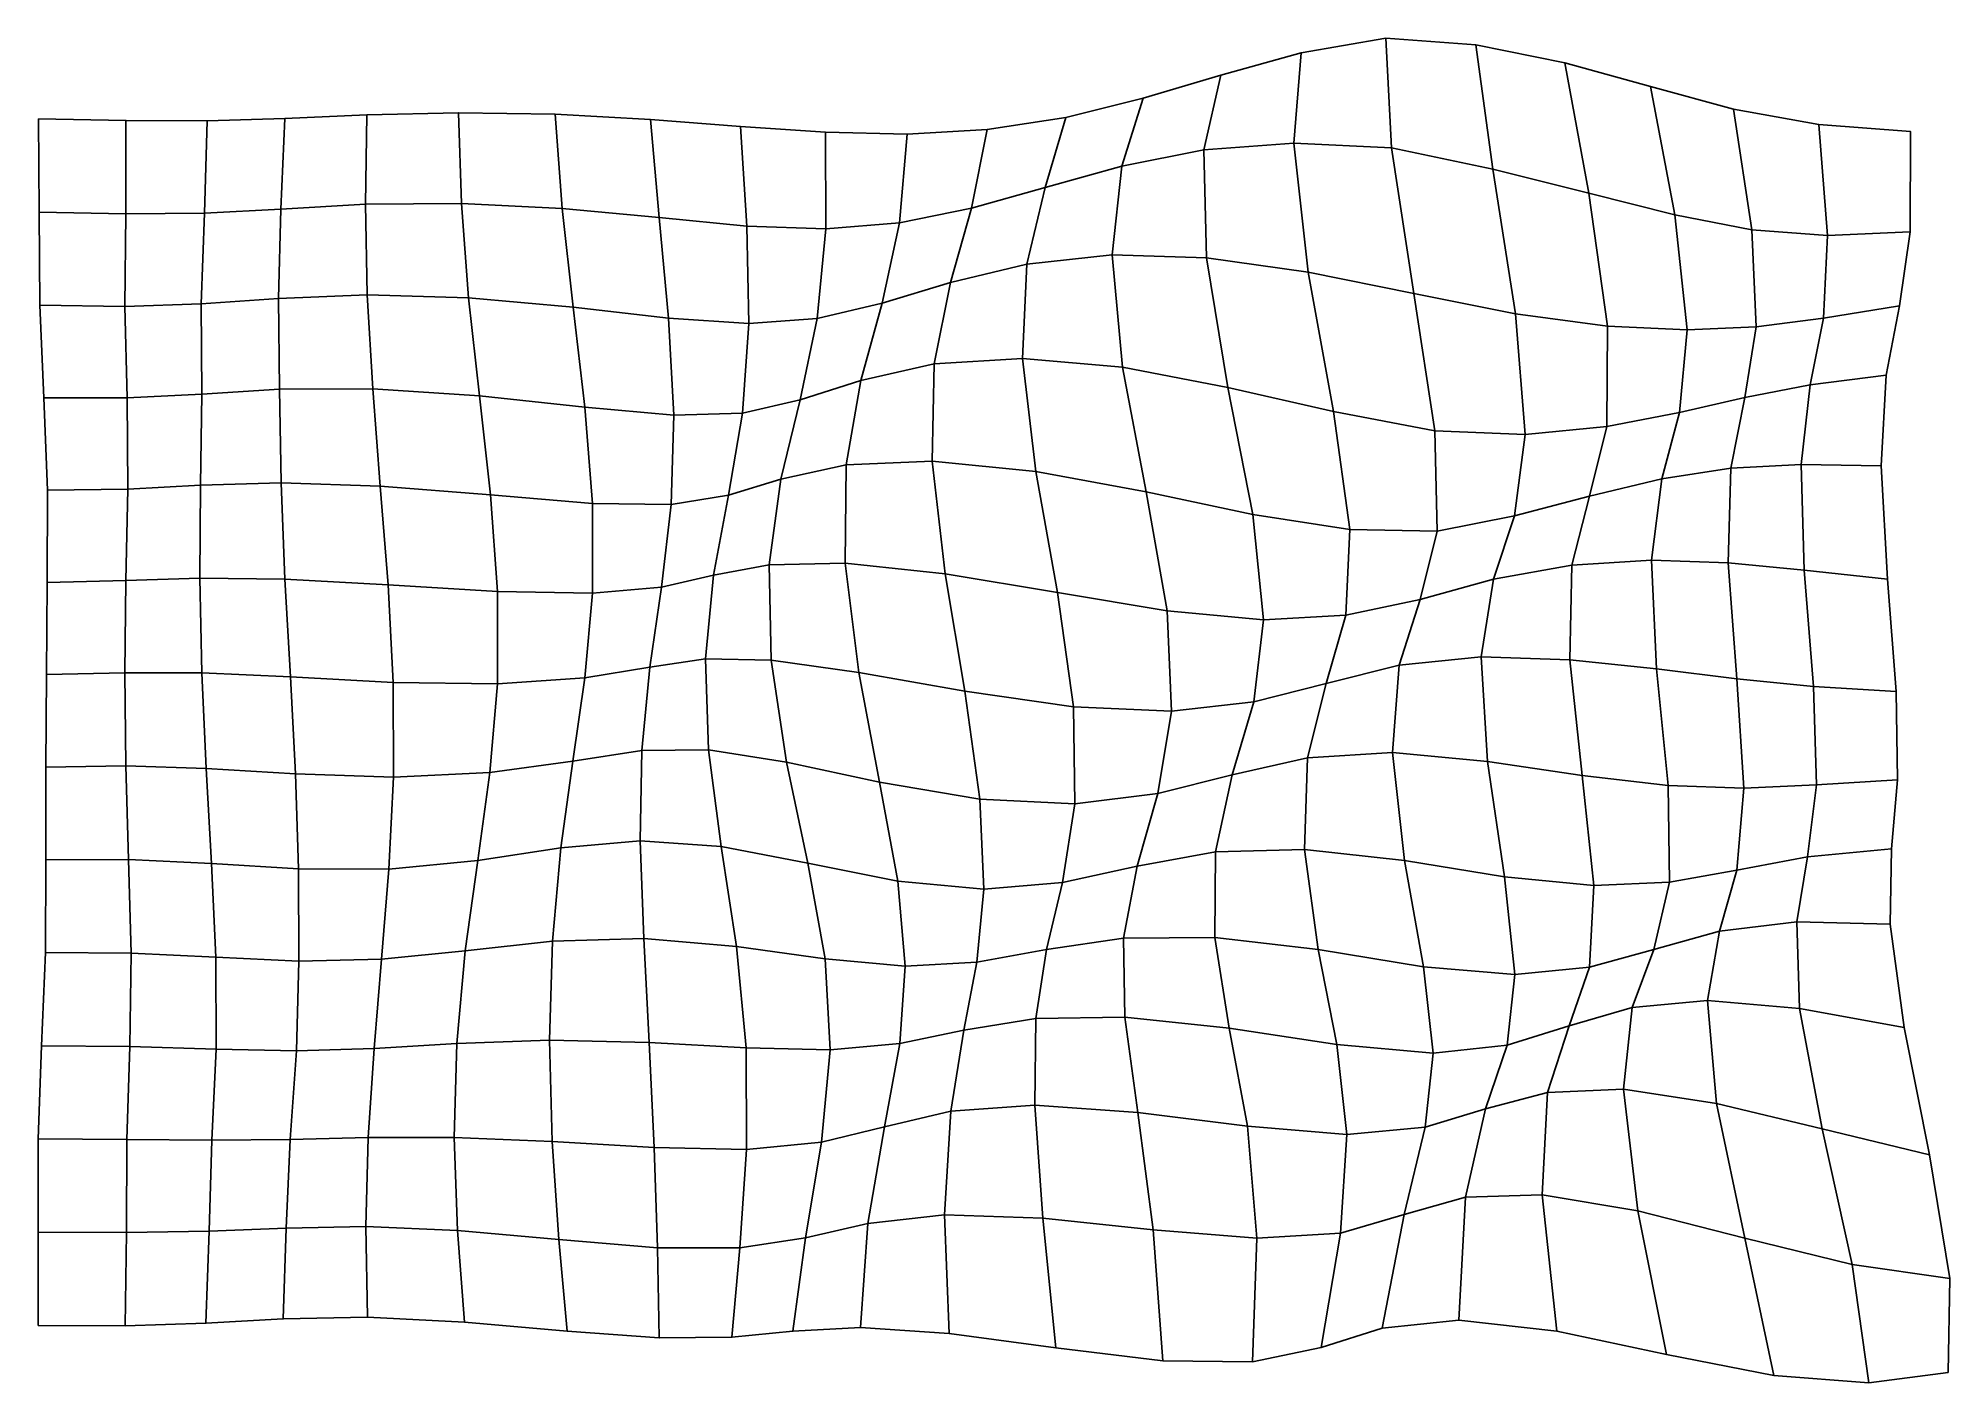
# Model space of a CAD drawing. Extents: x -160 to 228, y -138 to 135.
import ezdxf

# ---------------------------------------------------------------- set-up
doc = ezdxf.new("R2010")
doc.units = 0

msp = doc.modelspace()

# ---------------------------------------------------------------- linework, layer by layer
for points in [[(76.662155, 112.479355, -2.257034), (94.921669, 113.86335, -3.28665), (96.401527, 132.165985, -1.029529), (80.113525, 127.689552, -1.378878)], [(76.662155, 112.479355, -2.257034), (80.113525, 127.689552, -1.378878), (96.401527, 132.165985, -1.029529), (94.921669, 113.86335, -3.28665)], [(94.921669, 113.86335, -3.28665), (114.740547, 112.881935, -4.424117), (113.581741, 135.158493, -0.415756), (96.401527, 132.165985, -1.029529)], [(94.921669, 113.86335, -3.28665), (96.401527, 132.165985, -1.029529), (113.581741, 135.158493, -0.415756), (114.740547, 112.881935, -4.424117)], [(114.740547, 112.881935, -4.424117), (135.31015, 108.606316, -4.35324), (131.818893, 133.824356, 0.84497), (113.581741, 135.158493, -0.415756)], [(114.740547, 112.881935, -4.424117), (113.581741, 135.158493, -0.415756), (131.818893, 133.824356, 0.84497), (135.31015, 108.606316, -4.35324)], [(135.31015, 108.606316, -4.35324), (154.750916, 103.727592, -2.682969), (149.917618, 130.142166, 2.958267), (131.818893, 133.824356, 0.84497)], [(135.31015, 108.606316, -4.35324), (131.818893, 133.824356, 0.84497), (149.917618, 130.142166, 2.958267), (154.750916, 103.727592, -2.682969)], [(154.750916, 103.727592, -2.682969), (172.200821, 99.336037, 0.464247), (167.286835, 125.326859, 5.491713), (149.917618, 130.142166, 2.958267)], [(154.750916, 103.727592, -2.682969), (149.917618, 130.142166, 2.958267), (167.286835, 125.326859, 5.491713), (172.200821, 99.336037, 0.464247)], [(59.956688, 109.165314, -1.827609), (76.662155, 112.479355, -2.257034), (80.113525, 127.689552, -1.378878), (64.342339, 122.965813, -1.832934)], [(59.956688, 109.165314, -1.827609), (64.342339, 122.965813, -1.832934), (80.113525, 127.689552, -1.378878), (76.662155, 112.479355, -2.257034)], [(172.200821, 99.336037, 0.464247), (187.884705, 96.289055, 4.05325), (184.138321, 120.767525, 7.399054), (167.286835, 125.326859, 5.491713)], [(172.200821, 99.336037, 0.464247), (167.286835, 125.326859, 5.491713), (184.138321, 120.767525, 7.399054), (187.884705, 96.289055, 4.05325)], [(44.400051, 104.845749, -2.012912), (59.956688, 109.165314, -1.827609), (64.342339, 122.965813, -1.832934), (48.600067, 119.059395, -2.391304)], [(44.400051, 104.845749, -2.012912), (48.600067, 119.059395, -2.391304), (64.342339, 122.965813, -1.832934), (59.956688, 109.165314, -1.827609)], [(187.884705, 96.289055, 4.05325), (203.232391, 95.138748, 6.478766), (201.433182, 117.61097, 7.531904), (184.138321, 120.767525, 7.399054)], [(187.884705, 96.289055, 4.05325), (184.138321, 120.767525, 7.399054), (201.433182, 117.61097, 7.531904), (203.232391, 95.138748, 6.478766)], [(-159.741882, 99.858681, -1.320753), (-142.196503, 99.488083, -1.248393), (-142.162186, 118.462029, -1.305112), (-159.863968, 118.785461, -1.333884)], [(-159.741882, 99.858681, -1.320753), (-159.863968, 118.785461, -1.333884), (-142.162186, 118.462029, -1.305112), (-142.196503, 99.488083, -1.248393)], [(-142.196503, 99.488083, -1.248393), (-126.214981, 99.63221, -1.193602), (-125.652267, 118.369675, -1.265506), (-142.162186, 118.462029, -1.305112)], [(-142.196503, 99.488083, -1.248393), (-142.162186, 118.462029, -1.305112), (-125.652267, 118.369675, -1.265506), (-126.214981, 99.63221, -1.193602)], [(-126.214981, 99.63221, -1.193602), (-110.729874, 100.486542, -1.213405), (-109.918633, 118.830681, -1.245298), (-125.652267, 118.369675, -1.265506)], [(-126.214981, 99.63221, -1.193602), (-125.652267, 118.369675, -1.265506), (-109.918633, 118.830681, -1.245298), (-110.729874, 100.486542, -1.213405)], [(-110.729874, 100.486542, -1.213405), (-93.547928, 101.451172, -1.216718), (-93.237656, 119.586563, -1.170948), (-109.918633, 118.830681, -1.245298)], [(-110.729874, 100.486542, -1.213405), (-109.918633, 118.830681, -1.245298), (-93.237656, 119.586563, -1.170948), (-93.547928, 101.451172, -1.216718)], [(-93.547928, 101.451172, -1.216718), (-74.064377, 101.633904, -1.14156), (-74.638763, 120.029427, -1.000883), (-93.237656, 119.586563, -1.170948)], [(-93.547928, 101.451172, -1.216718), (-93.237656, 119.586563, -1.170948), (-74.638763, 120.029427, -1.000883), (-74.064377, 101.633904, -1.14156)], [(-74.064377, 101.633904, -1.14156), (-53.622269, 100.602409, -1.119684), (-55.048977, 119.710472, -0.871185), (-74.638763, 120.029427, -1.000883)], [(-74.064377, 101.633904, -1.14156), (-74.638763, 120.029427, -1.000883), (-55.048977, 119.710472, -0.871185), (-53.622269, 100.602409, -1.119684)], [(-53.622269, 100.602409, -1.119684), (-33.946419, 98.740631, -1.370745), (-35.705894, 118.640602, -1.024885), (-55.048977, 119.710472, -0.871185)], [(-53.622269, 100.602409, -1.119684), (-55.048977, 119.710472, -0.871185), (-35.705894, 118.640602, -1.024885), (-33.946419, 98.740631, -1.370745)], [(-33.946419, 98.740631, -1.370745), (-16.127678, 97.019562, -1.921355), (-17.393759, 117.229752, -1.558398), (-35.705894, 118.640602, -1.024885)], [(-33.946419, 98.740631, -1.370745), (-35.705894, 118.640602, -1.024885), (-17.393759, 117.229752, -1.558398), (-16.127678, 97.019562, -1.921355)], [(-16.127678, 97.019562, -1.921355), (-0.119468, 96.46109, -2.491537), (-0.170919, 116.053749, -2.26604), (-17.393759, 117.229752, -1.558398)], [(-16.127678, 97.019562, -1.921355), (-17.393759, 117.229752, -1.558398), (-0.170919, 116.053749, -2.26604), (-0.119468, 96.46109, -2.491537)], [(14.83638, 97.679527, -2.711593), (29.504288, 100.674583, -2.463435), (32.621685, 116.593567, -2.794025), (16.385757, 115.682243, -2.765962)], [(14.83638, 97.679527, -2.711593), (16.385757, 115.682243, -2.765962), (32.621685, 116.593567, -2.794025), (29.504288, 100.674583, -2.463435)], [(29.504288, 100.674583, -2.463435), (44.400051, 104.845749, -2.012912), (48.600067, 119.059395, -2.391304), (32.621685, 116.593567, -2.794025)], [(29.504288, 100.674583, -2.463435), (32.621685, 116.593567, -2.794025), (48.600067, 119.059395, -2.391304), (44.400051, 104.845749, -2.012912)], [(203.232391, 95.138748, 6.478766), (220.00444, 95.863632, 6.501556), (220.05217, 116.241714, 5.425646), (201.433182, 117.61097, 7.531904)], [(203.232391, 95.138748, 6.478766), (201.433182, 117.61097, 7.531904), (220.05217, 116.241714, 5.425646), (220.00444, 95.863632, 6.501556)], [(-0.119468, 96.46109, -2.491537), (14.83638, 97.679527, -2.711593), (16.385757, 115.682243, -2.765962), (-0.170919, 116.053749, -2.26604)], [(-0.119468, 96.46109, -2.491537), (-0.170919, 116.053749, -2.26604), (16.385757, 115.682243, -2.765962), (14.83638, 97.679527, -2.711593)], [(77.170593, 90.561829, -3.406489), (97.782967, 87.637611, -5.5952), (94.921669, 113.86335, -3.28665), (76.662155, 112.479355, -2.257034)], [(77.170593, 90.561829, -3.406489), (76.662155, 112.479355, -2.257034), (94.921669, 113.86335, -3.28665), (97.782967, 87.637611, -5.5952)], [(97.782967, 87.637611, -5.5952), (119.234802, 83.361336, -8.163445), (114.740547, 112.881935, -4.424117), (94.921669, 113.86335, -3.28665)], [(97.782967, 87.637611, -5.5952), (94.921669, 113.86335, -3.28665), (114.740547, 112.881935, -4.424117), (119.234802, 83.361336, -8.163445)], [(119.234802, 83.361336, -8.163445), (139.888031, 79.220161, -9.151347), (135.31015, 108.606316, -4.35324), (114.740547, 112.881935, -4.424117)], [(119.234802, 83.361336, -8.163445), (114.740547, 112.881935, -4.424117), (135.31015, 108.606316, -4.35324), (139.888031, 79.220161, -9.151347)], [(40.674397, 89.275696, -1.696154), (58.019562, 91.176712, -2.090688), (59.956688, 109.165314, -1.827609), (44.400051, 104.845749, -2.012912)], [(40.674397, 89.275696, -1.696154), (44.400051, 104.845749, -2.012912), (59.956688, 109.165314, -1.827609), (58.019562, 91.176712, -2.090688)], [(58.019562, 91.176712, -2.090688), (77.170593, 90.561829, -3.406489), (76.662155, 112.479355, -2.257034), (59.956688, 109.165314, -1.827609)], [(58.019562, 91.176712, -2.090688), (59.956688, 109.165314, -1.827609), (76.662155, 112.479355, -2.257034), (77.170593, 90.561829, -3.406489)], [(25.203947, 85.555672, -1.904114), (40.674397, 89.275696, -1.696154), (44.400051, 104.845749, -2.012912), (29.504288, 100.674583, -2.463435)], [(25.203947, 85.555672, -1.904114), (29.504288, 100.674583, -2.463435), (44.400051, 104.845749, -2.012912), (40.674397, 89.275696, -1.696154)], [(139.888031, 79.220161, -9.151347), (158.544846, 76.731857, -8.150108), (154.750916, 103.727592, -2.682969), (135.31015, 108.606316, -4.35324)], [(139.888031, 79.220161, -9.151347), (135.31015, 108.606316, -4.35324), (154.750916, 103.727592, -2.682969), (158.544846, 76.731857, -8.150108)], [(-111.18512, 82.319496, -1.249552), (-93.160027, 83.056229, -1.378731), (-93.547928, 101.451172, -1.216718), (-110.729874, 100.486542, -1.213405)], [(-111.18512, 82.319496, -1.249552), (-110.729874, 100.486542, -1.213405), (-93.547928, 101.451172, -1.216718), (-93.160027, 83.056229, -1.378731)], [(-93.160027, 83.056229, -1.378731), (-72.606323, 82.485954, -1.385812), (-74.064377, 101.633904, -1.14156), (-93.547928, 101.451172, -1.216718)], [(-93.160027, 83.056229, -1.378731), (-93.547928, 101.451172, -1.216718), (-74.064377, 101.633904, -1.14156), (-72.606323, 82.485954, -1.385812)], [(-72.606323, 82.485954, -1.385812), (-51.397781, 80.575768, -1.35976), (-53.622269, 100.602409, -1.119684), (-74.064377, 101.633904, -1.14156)], [(-72.606323, 82.485954, -1.385812), (-74.064377, 101.633904, -1.14156), (-53.622269, 100.602409, -1.119684), (-51.397781, 80.575768, -1.35976)], [(158.544846, 76.731857, -8.150108), (174.700836, 75.944374, -4.953928), (172.200821, 99.336037, 0.464247), (154.750916, 103.727592, -2.682969)], [(158.544846, 76.731857, -8.150108), (154.750916, 103.727592, -2.682969), (172.200821, 99.336037, 0.464247), (174.700836, 75.944374, -4.953928)], [(-159.617874, 80.959358, -1.30054), (-142.397385, 80.706825, -1.180222), (-142.196503, 99.488083, -1.248393), (-159.741882, 99.858681, -1.320753)], [(-159.617874, 80.959358, -1.30054), (-159.741882, 99.858681, -1.320753), (-142.196503, 99.488083, -1.248393), (-142.397385, 80.706825, -1.180222)], [(-142.397385, 80.706825, -1.180222), (-126.874908, 81.212425, -1.135399), (-126.214981, 99.63221, -1.193602), (-142.196503, 99.488083, -1.248393)], [(-142.397385, 80.706825, -1.180222), (-142.196503, 99.488083, -1.248393), (-126.214981, 99.63221, -1.193602), (-126.874908, 81.212425, -1.135399)], [(-126.874908, 81.212425, -1.135399), (-111.18512, 82.319496, -1.249552), (-110.729874, 100.486542, -1.213405), (-126.214981, 99.63221, -1.193602)], [(-126.874908, 81.212425, -1.135399), (-126.214981, 99.63221, -1.193602), (-110.729874, 100.486542, -1.213405), (-111.18512, 82.319496, -1.249552)], [(-51.397781, 80.575768, -1.35976), (-32.028831, 78.349953, -1.511169), (-33.946419, 98.740631, -1.370745), (-53.622269, 100.602409, -1.119684)], [(-51.397781, 80.575768, -1.35976), (-53.622269, 100.602409, -1.119684), (-33.946419, 98.740631, -1.370745), (-32.028831, 78.349953, -1.511169)], [(-32.028831, 78.349953, -1.511169), (-15.719379, 77.257622, -1.873438), (-16.127678, 97.019562, -1.921355), (-33.946419, 98.740631, -1.370745)], [(-32.028831, 78.349953, -1.511169), (-33.946419, 98.740631, -1.370745), (-16.127678, 97.019562, -1.921355), (-15.719379, 77.257622, -1.873438)], [(-15.719379, 77.257622, -1.873438), (-1.819056, 78.281288, -2.198166), (-0.119468, 96.46109, -2.491537), (-16.127678, 97.019562, -1.921355)], [(-15.719379, 77.257622, -1.873438), (-16.127678, 97.019562, -1.921355), (-0.119468, 96.46109, -2.491537), (-1.819056, 78.281288, -2.198166)], [(-1.819056, 78.281288, -2.198166), (11.321829, 81.386299, -2.201906), (14.83638, 97.679527, -2.711593), (-0.119468, 96.46109, -2.491537)], [(-1.819056, 78.281288, -2.198166), (-0.119468, 96.46109, -2.491537), (14.83638, 97.679527, -2.711593), (11.321829, 81.386299, -2.201906)], [(11.321829, 81.386299, -2.201906), (25.203947, 85.555672, -1.904114), (29.504288, 100.674583, -2.463435), (14.83638, 97.679527, -2.711593)], [(11.321829, 81.386299, -2.201906), (14.83638, 97.679527, -2.711593), (29.504288, 100.674583, -2.463435), (25.203947, 85.555672, -1.904114)], [(174.700836, 75.944374, -4.953928), (188.764557, 76.587112, -0.388156), (187.884705, 96.289055, 4.05325), (172.200821, 99.336037, 0.464247)], [(174.700836, 75.944374, -4.953928), (172.200821, 99.336037, 0.464247), (187.884705, 96.289055, 4.05325), (188.764557, 76.587112, -0.388156)], [(188.764557, 76.587112, -0.388156), (202.398651, 78.343071, 3.779213), (203.232391, 95.138748, 6.478766), (187.884705, 96.289055, 4.05325)], [(188.764557, 76.587112, -0.388156), (187.884705, 96.289055, 4.05325), (203.232391, 95.138748, 6.478766), (202.398651, 78.343071, 3.779213)], [(202.398651, 78.343071, 3.779213), (217.82785, 80.82486, 5.77634), (220.00444, 95.863632, 6.501556), (203.232391, 95.138748, 6.478766)], [(202.398651, 78.343071, 3.779213), (203.232391, 95.138748, 6.478766), (220.00444, 95.863632, 6.501556), (217.82785, 80.82486, 5.77634)], [(21.922102, 69.040977, -1.697587), (39.855949, 70.153442, -2.067958), (40.674397, 89.275696, -1.696154), (25.203947, 85.555672, -1.904114)], [(21.922102, 69.040977, -1.697587), (25.203947, 85.555672, -1.904114), (40.674397, 89.275696, -1.696154), (39.855949, 70.153442, -2.067958)], [(39.855949, 70.153442, -2.067958), (60.128605, 68.366547, -3.138217), (58.019562, 91.176712, -2.090688), (40.674397, 89.275696, -1.696154)], [(39.855949, 70.153442, -2.067958), (40.674397, 89.275696, -1.696154), (58.019562, 91.176712, -2.090688), (60.128605, 68.366547, -3.138217)], [(60.128605, 68.366547, -3.138217), (81.533417, 64.267159, -5.108887), (77.170593, 90.561829, -3.406489), (58.019562, 91.176712, -2.090688)], [(60.128605, 68.366547, -3.138217), (58.019562, 91.176712, -2.090688), (77.170593, 90.561829, -3.406489), (81.533417, 64.267159, -5.108887)], [(81.533417, 64.267159, -5.108887), (102.917496, 59.372856, -7.911908), (97.782967, 87.637611, -5.5952), (77.170593, 90.561829, -3.406489)], [(81.533417, 64.267159, -5.108887), (77.170593, 90.561829, -3.406489), (97.782967, 87.637611, -5.5952), (102.917496, 59.372856, -7.911908)], [(7.03137, 65.689552, -1.637303), (21.922102, 69.040977, -1.697587), (25.203947, 85.555672, -1.904114), (11.321829, 81.386299, -2.201906)], [(7.03137, 65.689552, -1.637303), (11.321829, 81.386299, -2.201906), (25.203947, 85.555672, -1.904114), (21.922102, 69.040977, -1.697587)], [(102.917496, 59.372856, -7.911908), (123.494423, 55.445629, -11.163475), (119.234802, 83.361336, -8.163445), (97.782967, 87.637611, -5.5952)], [(102.917496, 59.372856, -7.911908), (97.782967, 87.637611, -5.5952), (119.234802, 83.361336, -8.163445), (123.494423, 55.445629, -11.163475)], [(-126.75209, 62.900417, -1.099857), (-110.953316, 63.879055, -1.358498), (-111.18512, 82.319496, -1.249552), (-126.874908, 81.212425, -1.135399)], [(-126.75209, 62.900417, -1.099857), (-126.874908, 81.212425, -1.135399), (-111.18512, 82.319496, -1.249552), (-110.953316, 63.879055, -1.358498)], [(-110.953316, 63.879055, -1.358498), (-92.065269, 63.958855, -1.63948), (-93.160027, 83.056229, -1.378731), (-111.18512, 82.319496, -1.249552)], [(-110.953316, 63.879055, -1.358498), (-111.18512, 82.319496, -1.249552), (-93.160027, 83.056229, -1.378731), (-92.065269, 63.958855, -1.63948)], [(-92.065269, 63.958855, -1.63948), (-70.409843, 62.557655, -1.670661), (-72.606323, 82.485954, -1.385812), (-93.160027, 83.056229, -1.378731)], [(-92.065269, 63.958855, -1.63948), (-93.160027, 83.056229, -1.378731), (-72.606323, 82.485954, -1.385812), (-70.409843, 62.557655, -1.670661)], [(-70.409843, 62.557655, -1.670661), (-49.010246, 60.286583, -1.478967), (-51.397781, 80.575768, -1.35976), (-72.606323, 82.485954, -1.385812)], [(-70.409843, 62.557655, -1.670661), (-72.606323, 82.485954, -1.385812), (-51.397781, 80.575768, -1.35976), (-49.010246, 60.286583, -1.478967)], [(123.494423, 55.445629, -11.163475), (141.876801, 54.693871, -12.622319), (139.888031, 79.220161, -9.151347), (119.234802, 83.361336, -8.163445)], [(123.494423, 55.445629, -11.163475), (119.234802, 83.361336, -8.163445), (139.888031, 79.220161, -9.151347), (141.876801, 54.693871, -12.622319)], [(-158.838028, 62.130833, -1.274807), (-141.910355, 62.125557, -1.106151), (-142.397385, 80.706825, -1.180222), (-159.617874, 80.959358, -1.30054)], [(-158.838028, 62.130833, -1.274807), (-159.617874, 80.959358, -1.30054), (-142.397385, 80.706825, -1.180222), (-141.910355, 62.125557, -1.106151)], [(-141.910355, 62.125557, -1.106151), (-126.75209, 62.900417, -1.099857), (-126.874908, 81.212425, -1.135399), (-142.397385, 80.706825, -1.180222)], [(-141.910355, 62.125557, -1.106151), (-142.397385, 80.706825, -1.180222), (-126.874908, 81.212425, -1.135399), (-126.75209, 62.900417, -1.099857)], [(-49.010246, 60.286583, -1.478967), (-30.966885, 58.655304, -1.32964), (-32.028831, 78.349953, -1.511169), (-51.397781, 80.575768, -1.35976)], [(-49.010246, 60.286583, -1.478967), (-51.397781, 80.575768, -1.35976), (-32.028831, 78.349953, -1.511169), (-30.966885, 58.655304, -1.32964)], [(-30.966885, 58.655304, -1.32964), (-17.013651, 59.04678, -1.388745), (-15.719379, 77.257622, -1.873438), (-32.028831, 78.349953, -1.511169)], [(-30.966885, 58.655304, -1.32964), (-32.028831, 78.349953, -1.511169), (-15.719379, 77.257622, -1.873438), (-17.013651, 59.04678, -1.388745)], [(-17.013651, 59.04678, -1.388745), (-5.285891, 61.745689, -1.551259), (-1.819056, 78.281288, -2.198166), (-15.719379, 77.257622, -1.873438)], [(-17.013651, 59.04678, -1.388745), (-15.719379, 77.257622, -1.873438), (-1.819056, 78.281288, -2.198166), (-5.285891, 61.745689, -1.551259)], [(-5.285891, 61.745689, -1.551259), (7.03137, 65.689552, -1.637303), (11.321829, 81.386299, -2.201906), (-1.819056, 78.281288, -2.198166)], [(-5.285891, 61.745689, -1.551259), (-1.819056, 78.281288, -2.198166), (11.321829, 81.386299, -2.201906), (7.03137, 65.689552, -1.637303)], [(141.876801, 54.693871, -12.622319), (158.435486, 56.319572, -12.070296), (158.544846, 76.731857, -8.150108), (139.888031, 79.220161, -9.151347)], [(141.876801, 54.693871, -12.622319), (139.888031, 79.220161, -9.151347), (158.544846, 76.731857, -8.150108), (158.435486, 56.319572, -12.070296)], [(186.451767, 62.217831, -4.186147), (199.708801, 64.819962, 0.879417), (202.398651, 78.343071, 3.779213), (188.764557, 76.587112, -0.388156)], [(186.451767, 62.217831, -4.186147), (188.764557, 76.587112, -0.388156), (202.398651, 78.343071, 3.779213), (199.708801, 64.819962, 0.879417)], [(199.708801, 64.819962, 0.879417), (215.086487, 66.753098, 4.137261), (217.82785, 80.82486, 5.77634), (202.398651, 78.343071, 3.779213)], [(199.708801, 64.819962, 0.879417), (202.398651, 78.343071, 3.779213), (217.82785, 80.82486, 5.77634), (215.086487, 66.753098, 4.137261)], [(158.435486, 56.319572, -12.070296), (173.169846, 59.176041, -9.07095), (174.700836, 75.944374, -4.953928), (158.544846, 76.731857, -8.150108)], [(158.435486, 56.319572, -12.070296), (158.544846, 76.731857, -8.150108), (174.700836, 75.944374, -4.953928), (173.169846, 59.176041, -9.07095)], [(173.169846, 59.176041, -9.07095), (186.451767, 62.217831, -4.186147), (188.764557, 76.587112, -0.388156), (174.700836, 75.944374, -4.953928)], [(173.169846, 59.176041, -9.07095), (174.700836, 75.944374, -4.953928), (188.764557, 76.587112, -0.388156), (186.451767, 62.217831, -4.186147)], [(21.510489, 49.285374, -2.141606), (42.521847, 47.225273, -3.338909), (39.855949, 70.153442, -2.067958), (21.922102, 69.040977, -1.697587)], [(21.510489, 49.285374, -2.141606), (21.922102, 69.040977, -1.697587), (39.855949, 70.153442, -2.067958), (42.521847, 47.225273, -3.338909)], [(42.521847, 47.225273, -3.338909), (64.929047, 43.045574, -5.048242), (60.128605, 68.366547, -3.138217), (39.855949, 70.153442, -2.067958)], [(42.521847, 47.225273, -3.338909), (39.855949, 70.153442, -2.067958), (60.128605, 68.366547, -3.138217), (64.929047, 43.045574, -5.048242)], [(4.021877, 48.51519, -1.310998), (21.510489, 49.285374, -2.141606), (21.922102, 69.040977, -1.697587), (7.03137, 65.689552, -1.637303)], [(4.021877, 48.51519, -1.310998), (7.03137, 65.689552, -1.637303), (21.922102, 69.040977, -1.697587), (21.510489, 49.285374, -2.141606)], [(64.929047, 43.045574, -5.048242), (86.591263, 38.482346, -7.348589), (81.533417, 64.267159, -5.108887), (60.128605, 68.366547, -3.138217)], [(64.929047, 43.045574, -5.048242), (60.128605, 68.366547, -3.138217), (81.533417, 64.267159, -5.108887), (86.591263, 38.482346, -7.348589)], [(197.852509, 48.642136, -1.336189), (214.097549, 48.324593, 2.356975), (215.086487, 66.753098, 4.137261), (199.708801, 64.819962, 0.879417)], [(197.852509, 48.642136, -1.336189), (199.708801, 64.819962, 0.879417), (215.086487, 66.753098, 4.137261), (214.097549, 48.324593, 2.356975)], [(-158.055847, 43.377651, -1.24541), (-141.774353, 43.631298, -1.029366), (-141.910355, 62.125557, -1.106151), (-158.838028, 62.130833, -1.274807)], [(-158.055847, 43.377651, -1.24541), (-158.838028, 62.130833, -1.274807), (-141.910355, 62.125557, -1.106151), (-141.774353, 43.631298, -1.029366)], [(-141.774353, 43.631298, -1.029366), (-127.003395, 44.404518, -1.084248), (-126.75209, 62.900417, -1.099857), (-141.910355, 62.125557, -1.106151)], [(-141.774353, 43.631298, -1.029366), (-141.910355, 62.125557, -1.106151), (-126.75209, 62.900417, -1.099857), (-127.003395, 44.404518, -1.084248)], [(-127.003395, 44.404518, -1.084248), (-110.632393, 44.866016, -1.52562), (-110.953316, 63.879055, -1.358498), (-126.75209, 62.900417, -1.099857)], [(-127.003395, 44.404518, -1.084248), (-126.75209, 62.900417, -1.099857), (-110.953316, 63.879055, -1.358498), (-110.632393, 44.866016, -1.52562)], [(-110.632393, 44.866016, -1.52562), (-90.541122, 44.185375, -1.969994), (-92.065269, 63.958855, -1.63948), (-110.953316, 63.879055, -1.358498)], [(-110.632393, 44.866016, -1.52562), (-110.953316, 63.879055, -1.358498), (-92.065269, 63.958855, -1.63948), (-90.541122, 44.185375, -1.969994)], [(-90.541122, 44.185375, -1.969994), (-68.167587, 42.429943, -1.956833), (-70.409843, 62.557655, -1.670661), (-92.065269, 63.958855, -1.63948)], [(-90.541122, 44.185375, -1.969994), (-92.065269, 63.958855, -1.63948), (-70.409843, 62.557655, -1.670661), (-68.167587, 42.429943, -1.956833)], [(-68.167587, 42.429943, -1.956833), (-47.471481, 40.724644, -1.445278), (-49.010246, 60.286583, -1.478967), (-70.409843, 62.557655, -1.670661)], [(-68.167587, 42.429943, -1.956833), (-70.409843, 62.557655, -1.670661), (-49.010246, 60.286583, -1.478967), (-47.471481, 40.724644, -1.445278)], [(-9.199781, 45.629963, -0.759495), (4.021877, 48.51519, -1.310998), (7.03137, 65.689552, -1.637303), (-5.285891, 61.745689, -1.551259)], [(-9.199781, 45.629963, -0.759495), (-5.285891, 61.745689, -1.551259), (7.03137, 65.689552, -1.637303), (4.021877, 48.51519, -1.310998)], [(86.591263, 38.482346, -7.348589), (106.291618, 35.429115, -10.211911), (102.917496, 59.372856, -7.911908), (81.533417, 64.267159, -5.108887)], [(86.591263, 38.482346, -7.348589), (81.533417, 64.267159, -5.108887), (102.917496, 59.372856, -7.911908), (106.291618, 35.429115, -10.211911)], [(169.568176, 45.677193, -11.345648), (183.61087, 47.865452, -6.547678), (186.451767, 62.217831, -4.186147), (173.169846, 59.176041, -9.07095)], [(169.568176, 45.677193, -11.345648), (173.169846, 59.176041, -9.07095), (186.451767, 62.217831, -4.186147), (183.61087, 47.865452, -6.547678)], [(183.61087, 47.865452, -6.547678), (197.852509, 48.642136, -1.336189), (199.708801, 64.819962, 0.879417), (186.451767, 62.217831, -4.186147)], [(183.61087, 47.865452, -6.547678), (186.451767, 62.217831, -4.186147), (199.708801, 64.819962, 0.879417), (197.852509, 48.642136, -1.336189)], [(-47.471481, 40.724644, -1.445278), (-31.486315, 40.493622, -0.835975), (-30.966885, 58.655304, -1.32964), (-49.010246, 60.286583, -1.478967)], [(-47.471481, 40.724644, -1.445278), (-49.010246, 60.286583, -1.478967), (-30.966885, 58.655304, -1.32964), (-31.486315, 40.493622, -0.835975)], [(-31.486315, 40.493622, -0.835975), (-19.828323, 42.37286, -0.563529), (-17.013651, 59.04678, -1.388745), (-30.966885, 58.655304, -1.32964)], [(-31.486315, 40.493622, -0.835975), (-30.966885, 58.655304, -1.32964), (-17.013651, 59.04678, -1.388745), (-19.828323, 42.37286, -0.563529)], [(-19.828323, 42.37286, -0.563529), (-9.199781, 45.629963, -0.759495), (-5.285891, 61.745689, -1.551259), (-17.013651, 59.04678, -1.388745)], [(-19.828323, 42.37286, -0.563529), (-17.013651, 59.04678, -1.388745), (-5.285891, 61.745689, -1.551259), (-9.199781, 45.629963, -0.759495)], [(106.291618, 35.429115, -10.211911), (123.986343, 35.079391, -13.43205), (123.494423, 55.445629, -11.163475), (102.917496, 59.372856, -7.911908)], [(106.291618, 35.429115, -10.211911), (102.917496, 59.372856, -7.911908), (123.494423, 55.445629, -11.163475), (123.986343, 35.079391, -13.43205)], [(154.88327, 42.1759, -14.204194), (169.568176, 45.677193, -11.345648), (173.169846, 59.176041, -9.07095), (158.435486, 56.319572, -12.070296)], [(154.88327, 42.1759, -14.204194), (158.435486, 56.319572, -12.070296), (173.169846, 59.176041, -9.07095), (169.568176, 45.677193, -11.345648)], [(123.986343, 35.079391, -13.43205), (139.680069, 38.160351, -14.726043), (141.876801, 54.693871, -12.622319), (123.494423, 55.445629, -11.163475)], [(123.986343, 35.079391, -13.43205), (123.494423, 55.445629, -11.163475), (141.876801, 54.693871, -12.622319), (139.680069, 38.160351, -14.726043)], [(139.680069, 38.160351, -14.726043), (154.88327, 42.1759, -14.204194), (158.435486, 56.319572, -12.070296), (141.876801, 54.693871, -12.622319)], [(139.680069, 38.160351, -14.726043), (141.876801, 54.693871, -12.622319), (158.435486, 56.319572, -12.070296), (154.88327, 42.1759, -14.204194)], [(-11.620469, 28.271034, 0.122286), (3.866625, 28.559607, -1.149832), (4.021877, 48.51519, -1.310998), (-9.199781, 45.629963, -0.759495)], [(-11.620469, 28.271034, 0.122286), (-9.199781, 45.629963, -0.759495), (4.021877, 48.51519, -1.310998), (3.866625, 28.559607, -1.149832)], [(3.866625, 28.559607, -1.149832), (24.122982, 26.422993, -3.008924), (21.510489, 49.285374, -2.141606), (4.021877, 48.51519, -1.310998)], [(3.866625, 28.559607, -1.149832), (4.021877, 48.51519, -1.310998), (21.510489, 49.285374, -2.141606), (24.122982, 26.422993, -3.008924)], [(24.122982, 26.422993, -3.008924), (46.919529, 22.626839, -5.164117), (42.521847, 47.225273, -3.338909), (21.510489, 49.285374, -2.141606)], [(24.122982, 26.422993, -3.008924), (21.510489, 49.285374, -2.141606), (42.521847, 47.225273, -3.338909), (46.919529, 22.626839, -5.164117)], [(46.919529, 22.626839, -5.164117), (69.160477, 18.928942, -7.456847), (64.929047, 43.045574, -5.048242), (42.521847, 47.225273, -3.338909)], [(46.919529, 22.626839, -5.164117), (42.521847, 47.225273, -3.338909), (64.929047, 43.045574, -5.048242), (69.160477, 18.928942, -7.456847)], [(167.469055, 29.165407, -12.03803), (183.030624, 28.650394, -7.387538), (183.61087, 47.865452, -6.547678), (169.568176, 45.677193, -11.345648)], [(167.469055, 29.165407, -12.03803), (169.568176, 45.677193, -11.345648), (183.61087, 47.865452, -6.547678), (183.030624, 28.650394, -7.387538)], [(183.030624, 28.650394, -7.387538), (198.450546, 27.162588, -2.492383), (197.852509, 48.642136, -1.336189), (183.61087, 47.865452, -6.547678)], [(183.030624, 28.650394, -7.387538), (183.61087, 47.865452, -6.547678), (197.852509, 48.642136, -1.336189), (198.450546, 27.162588, -2.492383)], [(198.450546, 27.162588, -2.492383), (215.388672, 25.303375, 0.962716), (214.097549, 48.324593, 2.356975), (197.852509, 48.642136, -1.336189)], [(198.450546, 27.162588, -2.492383), (197.852509, 48.642136, -1.336189), (214.097549, 48.324593, 2.356975), (215.388672, 25.303375, 0.962716)], [(-158.123062, 24.667437, -1.215983), (-142.19278, 25.071966, -0.95149), (-141.774353, 43.631298, -1.029366), (-158.055847, 43.377651, -1.24541)], [(-158.123062, 24.667437, -1.215983), (-158.055847, 43.377651, -1.24541), (-141.774353, 43.631298, -1.029366), (-142.19278, 25.071966, -0.95149)], [(-142.19278, 25.071966, -0.95149), (-127.154099, 25.538517, -1.073435), (-127.003395, 44.404518, -1.084248), (-141.774353, 43.631298, -1.029366)], [(-142.19278, 25.071966, -0.95149), (-141.774353, 43.631298, -1.029366), (-127.003395, 44.404518, -1.084248), (-127.154099, 25.538517, -1.073435)], [(-127.154099, 25.538517, -1.073435), (-109.860184, 25.303659, -1.71687), (-110.632393, 44.866016, -1.52562), (-127.003395, 44.404518, -1.084248)], [(-127.154099, 25.538517, -1.073435), (-127.003395, 44.404518, -1.084248), (-110.632393, 44.866016, -1.52562), (-109.860184, 25.303659, -1.71687)], [(-109.860184, 25.303659, -1.71687), (-88.938019, 24.159212, -2.338539), (-90.541122, 44.185375, -1.969994), (-110.632393, 44.866016, -1.52562)], [(-109.860184, 25.303659, -1.71687), (-110.632393, 44.866016, -1.52562), (-90.541122, 44.185375, -1.969994), (-88.938019, 24.159212, -2.338539)], [(-88.938019, 24.159212, -2.338539), (-66.743484, 22.824419, -2.249895), (-68.167587, 42.429943, -1.956833), (-90.541122, 44.185375, -1.969994)], [(-88.938019, 24.159212, -2.338539), (-90.541122, 44.185375, -1.969994), (-68.167587, 42.429943, -1.956833), (-66.743484, 22.824419, -2.249895)], [(-22.879549, 26.156023, 0.479845), (-11.620469, 28.271034, 0.122286), (-9.199781, 45.629963, -0.759495), (-19.828323, 42.37286, -0.563529)], [(-22.879549, 26.156023, 0.479845), (-19.828323, 42.37286, -0.563529), (-9.199781, 45.629963, -0.759495), (-11.620469, 28.271034, 0.122286)], [(69.160477, 18.928942, -7.456847), (88.753281, 17.099594, -9.873267), (86.591263, 38.482346, -7.348589), (64.929047, 43.045574, -5.048242)], [(69.160477, 18.928942, -7.456847), (64.929047, 43.045574, -5.048242), (86.591263, 38.482346, -7.348589), (88.753281, 17.099594, -9.873267)], [(151.325195, 28.152534, -15.005551), (167.469055, 29.165407, -12.03803), (169.568176, 45.677193, -11.345648), (154.88327, 42.1759, -14.204194)], [(151.325195, 28.152534, -15.005551), (154.88327, 42.1759, -14.204194), (169.568176, 45.677193, -11.345648), (167.469055, 29.165407, -12.03803)], [(-66.743484, 22.824419, -2.249895), (-47.481453, 22.463543, -1.325532), (-47.471481, 40.724644, -1.445278), (-68.167587, 42.429943, -1.956833)], [(-66.743484, 22.824419, -2.249895), (-68.167587, 42.429943, -1.956833), (-47.471481, 40.724644, -1.445278), (-47.481453, 22.463543, -1.325532)], [(-47.481453, 22.463543, -1.325532), (-33.422531, 23.736383, -0.149103), (-31.486315, 40.493622, -0.835975), (-47.471481, 40.724644, -1.445278)], [(-47.481453, 22.463543, -1.325532), (-47.471481, 40.724644, -1.445278), (-31.486315, 40.493622, -0.835975), (-33.422531, 23.736383, -0.149103)], [(-33.422531, 23.736383, -0.149103), (-22.879549, 26.156023, 0.479845), (-19.828323, 42.37286, -0.563529), (-31.486315, 40.493622, -0.835975)], [(-33.422531, 23.736383, -0.149103), (-31.486315, 40.493622, -0.835975), (-19.828323, 42.37286, -0.563529), (-22.879549, 26.156023, 0.479845)], [(135.415329, 25.34771, -15.923801), (151.325195, 28.152534, -15.005551), (154.88327, 42.1759, -14.204194), (139.680069, 38.160351, -14.726043)], [(135.415329, 25.34771, -15.923801), (139.680069, 38.160351, -14.726043), (154.88327, 42.1759, -14.204194), (151.325195, 28.152534, -15.005551)], [(88.753281, 17.099594, -9.873267), (105.454109, 18.004715, -12.478388), (106.291618, 35.429115, -10.211911), (86.591263, 38.482346, -7.348589)], [(88.753281, 17.099594, -9.873267), (86.591263, 38.482346, -7.348589), (106.291618, 35.429115, -10.211911), (105.454109, 18.004715, -12.478388)], [(105.454109, 18.004715, -12.478388), (120.516418, 21.225197, -15.249075), (123.986343, 35.079391, -13.43205), (106.291618, 35.429115, -10.211911)], [(105.454109, 18.004715, -12.478388), (106.291618, 35.429115, -10.211911), (123.986343, 35.079391, -13.43205), (120.516418, 21.225197, -15.249075)], [(120.516418, 21.225197, -15.249075), (135.415329, 25.34771, -15.923801), (139.680069, 38.160351, -14.726043), (123.986343, 35.079391, -13.43205)], [(120.516418, 21.225197, -15.249075), (123.986343, 35.079391, -13.43205), (139.680069, 38.160351, -14.726043), (135.415329, 25.34771, -15.923801)], [(-24.545254, 9.135146, 1.617278), (-11.215595, 8.904685, 1.201341), (-11.620469, 28.271034, 0.122286), (-22.879549, 26.156023, 0.479845)], [(-24.545254, 9.135146, 1.617278), (-22.879549, 26.156023, 0.479845), (-11.620469, 28.271034, 0.122286), (-11.215595, 8.904685, 1.201341)], [(-11.215595, 8.904685, 1.201341), (6.610159, 6.386676, -0.735281), (3.866625, 28.559607, -1.149832), (-11.620469, 28.271034, 0.122286)], [(-11.215595, 8.904685, 1.201341), (-11.620469, 28.271034, 0.122286), (3.866625, 28.559607, -1.149832), (6.610159, 6.386676, -0.735281)], [(6.610159, 6.386676, -0.735281), (28.091463, 2.602958, -3.612635), (24.122982, 26.422993, -3.008924), (3.866625, 28.559607, -1.149832)], [(6.610159, 6.386676, -0.735281), (3.866625, 28.559607, -1.149832), (24.122982, 26.422993, -3.008924), (28.091463, 2.602958, -3.612635)], [(132.93689, 9.563169, -16.567554), (150.898987, 8.967395, -14.927316), (151.325195, 28.152534, -15.005551), (135.415329, 25.34771, -15.923801)], [(132.93689, 9.563169, -16.567554), (135.415329, 25.34771, -15.923801), (151.325195, 28.152534, -15.005551), (150.898987, 8.967395, -14.927316)], [(150.898987, 8.967395, -14.927316), (168.52562, 7.124783, -11.616076), (167.469055, 29.165407, -12.03803), (151.325195, 28.152534, -15.005551)], [(150.898987, 8.967395, -14.927316), (151.325195, 28.152534, -15.005551), (167.469055, 29.165407, -12.03803), (168.52562, 7.124783, -11.616076)], [(168.52562, 7.124783, -11.616076), (184.793335, 5.131176, -7.120009), (183.030624, 28.650394, -7.387538), (167.469055, 29.165407, -12.03803)], [(168.52562, 7.124783, -11.616076), (167.469055, 29.165407, -12.03803), (183.030624, 28.650394, -7.387538), (184.793335, 5.131176, -7.120009)], [(184.793335, 5.131176, -7.120009), (200.370972, 3.578449, -2.751356), (198.450546, 27.162588, -2.492383), (183.030624, 28.650394, -7.387538)], [(184.793335, 5.131176, -7.120009), (183.030624, 28.650394, -7.387538), (198.450546, 27.162588, -2.492383), (200.370972, 3.578449, -2.751356)], [(200.370972, 3.578449, -2.751356), (217.179016, 2.545352, 0.116877), (215.388672, 25.303375, 0.962716), (198.450546, 27.162588, -2.492383)], [(200.370972, 3.578449, -2.751356), (198.450546, 27.162588, -2.492383), (215.388672, 25.303375, 0.962716), (217.179016, 2.545352, 0.116877)], [(-158.278458, 5.953574, -1.191085), (-142.351715, 6.346673, -0.871845), (-142.19278, 25.071966, -0.95149), (-158.123062, 24.667437, -1.215983)], [(-158.278458, 5.953574, -1.191085), (-158.123062, 24.667437, -1.215983), (-142.19278, 25.071966, -0.95149), (-142.351715, 6.346673, -0.871845)], [(-142.351715, 6.346673, -0.871845), (-126.732048, 6.318311, -1.039139), (-127.154099, 25.538517, -1.073435), (-142.19278, 25.071966, -0.95149)], [(-142.351715, 6.346673, -0.871845), (-142.19278, 25.071966, -0.95149), (-127.154099, 25.538517, -1.073435), (-126.732048, 6.318311, -1.039139)], [(-126.732048, 6.318311, -1.039139), (-108.757492, 5.486578, -1.877975), (-109.860184, 25.303659, -1.71687), (-127.154099, 25.538517, -1.073435)], [(-126.732048, 6.318311, -1.039139), (-127.154099, 25.538517, -1.073435), (-109.860184, 25.303659, -1.71687), (-108.757492, 5.486578, -1.877975)], [(-108.757492, 5.486578, -1.877975), (-87.875053, 4.386246, -2.708923), (-88.938019, 24.159212, -2.338539), (-109.860184, 25.303659, -1.71687)], [(-108.757492, 5.486578, -1.877975), (-109.860184, 25.303659, -1.71687), (-88.938019, 24.159212, -2.338539), (-87.875053, 4.386246, -2.708923)], [(-87.875053, 4.386246, -2.708923), (-66.762245, 4.104695, -2.59542), (-66.743484, 22.824419, -2.249895), (-88.938019, 24.159212, -2.338539)], [(-87.875053, 4.386246, -2.708923), (-88.938019, 24.159212, -2.338539), (-66.743484, 22.824419, -2.249895), (-66.762245, 4.104695, -2.59542)], [(-49.024044, 5.294215, -1.274115), (-35.788513, 7.455483, 0.524444), (-33.422531, 23.736383, -0.149103), (-47.481453, 22.463543, -1.325532)], [(-49.024044, 5.294215, -1.274115), (-47.481453, 22.463543, -1.325532), (-33.422531, 23.736383, -0.149103), (-35.788513, 7.455483, 0.524444)], [(-35.788513, 7.455483, 0.524444), (-24.545254, 9.135146, 1.617278), (-22.879549, 26.156023, 0.479845), (-33.422531, 23.736383, -0.149103)], [(-35.788513, 7.455483, 0.524444), (-33.422531, 23.736383, -0.149103), (-22.879549, 26.156023, 0.479845), (-24.545254, 9.135146, 1.617278)], [(28.091463, 2.602958, -3.612635), (50.189495, -0.571426, -6.734094), (46.919529, 22.626839, -5.164117), (24.122982, 26.422993, -3.008924)], [(28.091463, 2.602958, -3.612635), (24.122982, 26.422993, -3.008924), (46.919529, 22.626839, -5.164117), (50.189495, -0.571426, -6.734094)], [(116.297379, 7.886898, -16.758896), (132.93689, 9.563169, -16.567554), (135.415329, 25.34771, -15.923801), (120.516418, 21.225197, -15.249075)], [(116.297379, 7.886898, -16.758896), (120.516418, 21.225197, -15.249075), (135.415329, 25.34771, -15.923801), (132.93689, 9.563169, -16.567554)], [(-66.762245, 4.104695, -2.59542), (-49.024044, 5.294215, -1.274115), (-47.481453, 22.463543, -1.325532), (-66.743484, 22.824419, -2.249895)], [(-66.762245, 4.104695, -2.59542), (-66.743484, 22.824419, -2.249895), (-47.481453, 22.463543, -1.325532), (-49.024044, 5.294215, -1.274115)], [(50.189495, -0.571426, -6.734094), (70.045921, -1.478559, -9.642531), (69.160477, 18.928942, -7.456847), (46.919529, 22.626839, -5.164117)], [(50.189495, -0.571426, -6.734094), (46.919529, 22.626839, -5.164117), (69.160477, 18.928942, -7.456847), (70.045921, -1.478559, -9.642531)], [(101.460388, 4.130209, -14.554359), (116.297379, 7.886898, -16.758896), (120.516418, 21.225197, -15.249075), (105.454109, 18.004715, -12.478388)], [(101.460388, 4.130209, -14.554359), (105.454109, 18.004715, -12.478388), (120.516418, 21.225197, -15.249075), (116.297379, 7.886898, -16.758896)], [(70.045921, -1.478559, -9.642531), (86.746613, 0.407193, -12.19944), (88.753281, 17.099594, -9.873267), (69.160477, 18.928942, -7.456847)], [(70.045921, -1.478559, -9.642531), (69.160477, 18.928942, -7.456847), (88.753281, 17.099594, -9.873267), (86.746613, 0.407193, -12.19944)], [(86.746613, 0.407193, -12.19944), (101.460388, 4.130209, -14.554359), (105.454109, 18.004715, -12.478388), (88.753281, 17.099594, -9.873267)], [(86.746613, 0.407193, -12.19944), (88.753281, 17.099594, -9.873267), (105.454109, 18.004715, -12.478388), (101.460388, 4.130209, -14.554359)], [(-37.443115, -9.460833, 0.893568), (-23.902784, -9.28811, 2.651602), (-24.545254, 9.135146, 1.617278), (-35.788513, 7.455483, 0.524444)], [(-37.443115, -9.460833, 0.893568), (-35.788513, 7.455483, 0.524444), (-24.545254, 9.135146, 1.617278), (-23.902784, -9.28811, 2.651602)], [(-23.902784, -9.28811, 2.651602), (-8.080227, -11.785297, 2.586149), (-11.215595, 8.904685, 1.201341), (-24.545254, 9.135146, 1.617278)], [(-23.902784, -9.28811, 2.651602), (-24.545254, 9.135146, 1.617278), (-11.215595, 8.904685, 1.201341), (-8.080227, -11.785297, 2.586149)], [(-8.080227, -11.785297, 2.586149), (10.826651, -15.875597, 0.464314), (6.610159, 6.386676, -0.735281), (-11.215595, 8.904685, 1.201341)], [(-8.080227, -11.785297, 2.586149), (-11.215595, 8.904685, 1.201341), (6.610159, 6.386676, -0.735281), (10.826651, -15.875597, 0.464314)], [(97.69989, -10.961308, -15.628942), (114.919746, -9.873, -17.266552), (116.297379, 7.886898, -16.758896), (101.460388, 4.130209, -14.554359)], [(97.69989, -10.961308, -15.628942), (101.460388, 4.130209, -14.554359), (116.297379, 7.886898, -16.758896), (114.919746, -9.873, -17.266552)], [(114.919746, -9.873, -17.266552), (134.214279, -11.711903, -16.147882), (132.93689, 9.563169, -16.567554), (116.297379, 7.886898, -16.758896)], [(114.919746, -9.873, -17.266552), (116.297379, 7.886898, -16.758896), (132.93689, 9.563169, -16.567554), (134.214279, -11.711903, -16.147882)], [(134.214279, -11.711903, -16.147882), (153.443359, -14.529544, -13.671907), (150.898987, 8.967395, -14.927316), (132.93689, 9.563169, -16.567554)], [(134.214279, -11.711903, -16.147882), (132.93689, 9.563169, -16.567554), (150.898987, 8.967395, -14.927316), (153.443359, -14.529544, -13.671907)], [(153.443359, -14.529544, -13.671907), (170.862427, -16.58408, -9.99526), (168.52562, 7.124783, -11.616076), (150.898987, 8.967395, -14.927316)], [(153.443359, -14.529544, -13.671907), (150.898987, 8.967395, -14.927316), (168.52562, 7.124783, -11.616076), (170.862427, -16.58408, -9.99526)], [(-158.374298, -12.80143, -1.176386), (-142.140564, -12.551609, -0.791389), (-142.351715, 6.346673, -0.871845), (-158.278458, 5.953574, -1.191085)], [(-158.374298, -12.80143, -1.176386), (-158.278458, 5.953574, -1.191085), (-142.351715, 6.346673, -0.871845), (-142.140564, -12.551609, -0.791389)], [(-142.140564, -12.551609, -0.791389), (-125.858398, -13.068208, -0.947918), (-126.732048, 6.318311, -1.039139), (-142.351715, 6.346673, -0.871845)], [(-142.140564, -12.551609, -0.791389), (-142.351715, 6.346673, -0.871845), (-126.732048, 6.318311, -1.039139), (-125.858398, -13.068208, -0.947918)], [(-125.858398, -13.068208, -0.947918), (-107.742867, -14.203474, -1.938184), (-108.757492, 5.486578, -1.877975), (-126.732048, 6.318311, -1.039139)], [(-125.858398, -13.068208, -0.947918), (-126.732048, 6.318311, -1.039139), (-108.757492, 5.486578, -1.877975), (-107.742867, -14.203474, -1.938184)], [(-107.742867, -14.203474, -1.938184), (-87.816711, -14.838217, -3.027108), (-87.875053, 4.386246, -2.708923), (-108.757492, 5.486578, -1.877975)], [(-107.742867, -14.203474, -1.938184), (-108.757492, 5.486578, -1.877975), (-87.875053, 4.386246, -2.708923), (-87.816711, -14.838217, -3.027108)], [(-87.816711, -14.838217, -3.027108), (-68.277321, -13.918331, -3.044273), (-66.762245, 4.104695, -2.59542), (-87.875053, 4.386246, -2.708923)], [(-87.816711, -14.838217, -3.027108), (-87.875053, 4.386246, -2.708923), (-66.762245, 4.104695, -2.59542), (-68.277321, -13.918331, -3.044273)], [(-68.277321, -13.918331, -3.044273), (-51.450062, -11.613365, -1.494574), (-49.024044, 5.294215, -1.274115), (-66.762245, 4.104695, -2.59542)], [(-68.277321, -13.918331, -3.044273), (-66.762245, 4.104695, -2.59542), (-49.024044, 5.294215, -1.274115), (-51.450062, -11.613365, -1.494574)], [(-51.450062, -11.613365, -1.494574), (-37.443115, -9.460833, 0.893568), (-35.788513, 7.455483, 0.524444), (-49.024044, 5.294215, -1.274115)], [(-51.450062, -11.613365, -1.494574), (-49.024044, 5.294215, -1.274115), (-35.788513, 7.455483, 0.524444), (-37.443115, -9.460833, 0.893568)], [(10.826651, -15.875597, 0.464314), (31.173473, -19.351833, -3.049706), (28.091463, 2.602958, -3.612635), (6.610159, 6.386676, -0.735281)], [(10.826651, -15.875597, 0.464314), (6.610159, 6.386676, -0.735281), (28.091463, 2.602958, -3.612635), (31.173473, -19.351833, -3.049706)], [(82.384933, -14.35794, -13.383053), (97.69989, -10.961308, -15.628942), (101.460388, 4.130209, -14.554359), (86.746613, 0.407193, -12.19944)], [(82.384933, -14.35794, -13.383053), (86.746613, 0.407193, -12.19944), (101.460388, 4.130209, -14.554359), (97.69989, -10.961308, -15.628942)], [(170.862427, -16.58408, -9.99526), (186.200302, -17.112823, -5.812798), (184.793335, 5.131176, -7.120009), (168.52562, 7.124783, -11.616076)], [(170.862427, -16.58408, -9.99526), (168.52562, 7.124783, -11.616076), (184.793335, 5.131176, -7.120009), (186.200302, -17.112823, -5.812798)], [(186.200302, -17.112823, -5.812798), (200.969833, -16.451778, -2.272372), (200.370972, 3.578449, -2.751356), (184.793335, 5.131176, -7.120009)], [(186.200302, -17.112823, -5.812798), (184.793335, 5.131176, -7.120009), (200.370972, 3.578449, -2.751356), (200.969833, -16.451778, -2.272372)], [(31.173473, -19.351833, -3.049706), (50.438606, -20.284445, -6.964673), (50.189495, -0.571426, -6.734094), (28.091463, 2.602958, -3.612635)], [(31.173473, -19.351833, -3.049706), (28.091463, 2.602958, -3.612635), (50.189495, -0.571426, -6.734094), (50.438606, -20.284445, -6.964673)], [(67.282249, -18.20632, -10.513969), (82.384933, -14.35794, -13.383053), (86.746613, 0.407193, -12.19944), (70.045921, -1.478559, -9.642531)], [(67.282249, -18.20632, -10.513969), (70.045921, -1.478559, -9.642531), (86.746613, 0.407193, -12.19944), (82.384933, -14.35794, -13.383053)], [(200.969833, -16.451778, -2.272372), (217.407822, -15.433929, -0.262687), (217.179016, 2.545352, 0.116877), (200.370972, 3.578449, -2.751356)], [(200.969833, -16.451778, -2.272372), (200.370972, 3.578449, -2.751356), (217.179016, 2.545352, 0.116877), (217.407822, -15.433929, -0.262687)], [(50.438606, -20.284445, -6.964673), (67.282249, -18.20632, -10.513969), (70.045921, -1.478559, -9.642531), (50.189495, -0.571426, -6.734094)], [(50.438606, -20.284445, -6.964673), (50.189495, -0.571426, -6.734094), (70.045921, -1.478559, -9.642531), (67.282249, -18.20632, -10.513969)], [(-70.742783, -31.804979, -3.588353), (-53.874386, -29.226526, -2.152804), (-51.450062, -11.613365, -1.494574), (-68.277321, -13.918331, -3.044273)], [(-70.742783, -31.804979, -3.588353), (-68.277321, -13.918331, -3.044273), (-51.450062, -11.613365, -1.494574), (-53.874386, -29.226526, -2.152804)], [(-53.874386, -29.226526, -2.152804), (-37.796993, -27.767002, 0.621115), (-37.443115, -9.460833, 0.893568), (-51.450062, -11.613365, -1.494574)], [(-53.874386, -29.226526, -2.152804), (-51.450062, -11.613365, -1.494574), (-37.443115, -9.460833, 0.893568), (-37.796993, -27.767002, 0.621115)], [(-37.796993, -27.767002, 0.621115), (-21.323507, -28.909874, 3.210413), (-23.902784, -9.28811, 2.651602), (-37.443115, -9.460833, 0.893568)], [(-37.796993, -27.767002, 0.621115), (-37.443115, -9.460833, 0.893568), (-23.902784, -9.28811, 2.651602), (-21.323507, -28.909874, 3.210413)], [(-21.323507, -28.909874, 3.210413), (-3.711386, -32.327606, 4.086148), (-8.080227, -11.785297, 2.586149), (-23.902784, -9.28811, 2.651602)], [(-21.323507, -28.909874, 3.210413), (-23.902784, -9.28811, 2.651602), (-8.080227, -11.785297, 2.586149), (-3.711386, -32.327606, 4.086148)], [(78.987518, -30.048948, -12.139297), (97.080551, -29.524538, -14.405658), (97.69989, -10.961308, -15.628942), (82.384933, -14.35794, -13.383053)], [(78.987518, -30.048948, -12.139297), (82.384933, -14.35794, -13.383053), (97.69989, -10.961308, -15.628942), (97.080551, -29.524538, -14.405658)], [(97.080551, -29.524538, -14.405658), (117.327011, -31.806976, -15.559766), (114.919746, -9.873, -17.266552), (97.69989, -10.961308, -15.628942)], [(97.080551, -29.524538, -14.405658), (97.69989, -10.961308, -15.628942), (114.919746, -9.873, -17.266552), (117.327011, -31.806976, -15.559766)], [(117.327011, -31.806976, -15.559766), (137.684189, -35.086643, -13.809808), (134.214279, -11.711903, -16.147882), (114.919746, -9.873, -17.266552)], [(117.327011, -31.806976, -15.559766), (114.919746, -9.873, -17.266552), (134.214279, -11.711903, -16.147882), (137.684189, -35.086643, -13.809808)], [(-158.390503, -31.613987, -1.17886), (-141.635117, -31.552372, -0.718837), (-142.140564, -12.551609, -0.791389), (-158.374298, -12.80143, -1.176386)], [(-158.390503, -31.613987, -1.17886), (-158.374298, -12.80143, -1.176386), (-142.140564, -12.551609, -0.791389), (-141.635117, -31.552372, -0.718837)], [(-141.635117, -31.552372, -0.718837), (-124.809776, -32.370049, -0.77602), (-125.858398, -13.068208, -0.947918), (-142.140564, -12.551609, -0.791389)], [(-141.635117, -31.552372, -0.718837), (-142.140564, -12.551609, -0.791389), (-125.858398, -13.068208, -0.947918), (-124.809776, -32.370049, -0.77602)], [(-124.809776, -32.370049, -0.77602), (-107.134315, -33.472279, -1.820977), (-107.742867, -14.203474, -1.938184), (-125.858398, -13.068208, -0.947918)], [(-124.809776, -32.370049, -0.77602), (-125.858398, -13.068208, -0.947918), (-107.742867, -14.203474, -1.938184), (-107.134315, -33.472279, -1.820977)], [(-107.134315, -33.472279, -1.820977), (-88.764221, -33.517502, -3.202264), (-87.816711, -14.838217, -3.027108), (-107.742867, -14.203474, -1.938184)], [(-107.134315, -33.472279, -1.820977), (-107.742867, -14.203474, -1.938184), (-87.816711, -14.838217, -3.027108), (-88.764221, -33.517502, -3.202264)], [(-88.764221, -33.517502, -3.202264), (-70.742783, -31.804979, -3.588353), (-68.277321, -13.918331, -3.044273), (-87.816711, -14.838217, -3.027108)], [(-88.764221, -33.517502, -3.202264), (-87.816711, -14.838217, -3.027108), (-68.277321, -13.918331, -3.044273), (-70.742783, -31.804979, -3.588353)], [(-3.711386, -32.327606, 4.086148), (14.500419, -35.98859, 2.624883), (10.826651, -15.875597, 0.464314), (-8.080227, -11.785297, 2.586149)], [(-3.711386, -32.327606, 4.086148), (-8.080227, -11.785297, 2.586149), (10.826651, -15.875597, 0.464314), (14.500419, -35.98859, 2.624883)], [(63.080917, -32.948944, -8.891241), (78.987518, -30.048948, -12.139297), (82.384933, -14.35794, -13.383053), (67.282249, -18.20632, -10.513969)], [(63.080917, -32.948944, -8.891241), (67.282249, -18.20632, -10.513969), (82.384933, -14.35794, -13.383053), (78.987518, -30.048948, -12.139297)], [(137.684189, -35.086643, -13.809808), (155.816788, -36.853416, -10.846917), (153.443359, -14.529544, -13.671907), (134.214279, -11.711903, -16.147882)], [(137.684189, -35.086643, -13.809808), (134.214279, -11.711903, -16.147882), (153.443359, -14.529544, -13.671907), (155.816788, -36.853416, -10.846917)], [(155.816788, -36.853416, -10.846917), (171.142685, -36.19014, -7.237839), (170.862427, -16.58408, -9.99526), (153.443359, -14.529544, -13.671907)], [(155.816788, -36.853416, -10.846917), (153.443359, -14.529544, -13.671907), (170.862427, -16.58408, -9.99526), (171.142685, -36.19014, -7.237839)], [(199.184921, -31.053505, -1.444216), (216.196411, -29.398615, -0.439107), (217.407822, -15.433929, -0.262687), (200.969833, -16.451778, -2.272372)], [(199.184921, -31.053505, -1.444216), (200.969833, -16.451778, -2.272372), (217.407822, -15.433929, -0.262687), (216.196411, -29.398615, -0.439107)], [(14.500419, -35.98859, 2.624883), (31.986475, -37.599373, -0.717586), (31.173473, -19.351833, -3.049706), (10.826651, -15.875597, 0.464314)], [(14.500419, -35.98859, 2.624883), (10.826651, -15.875597, 0.464314), (31.173473, -19.351833, -3.049706), (31.986475, -37.599373, -0.717586)], [(31.986475, -37.599373, -0.717586), (47.970684, -36.23336, -4.890587), (50.438606, -20.284445, -6.964673), (31.173473, -19.351833, -3.049706)], [(31.986475, -37.599373, -0.717586), (31.173473, -19.351833, -3.049706), (50.438606, -20.284445, -6.964673), (47.970684, -36.23336, -4.890587)], [(47.970684, -36.23336, -4.890587), (63.080917, -32.948944, -8.891241), (67.282249, -18.20632, -10.513969), (50.438606, -20.284445, -6.964673)], [(47.970684, -36.23336, -4.890587), (50.438606, -20.284445, -6.964673), (67.282249, -18.20632, -10.513969), (63.080917, -32.948944, -8.891241)], [(171.142685, -36.19014, -7.237839), (184.831406, -33.747597, -3.817932), (186.200302, -17.112823, -5.812798), (170.862427, -16.58408, -9.99526)], [(171.142685, -36.19014, -7.237839), (170.862427, -16.58408, -9.99526), (186.200302, -17.112823, -5.812798), (184.831406, -33.747597, -3.817932)], [(184.831406, -33.747597, -3.817932), (199.184921, -31.053505, -1.444216), (200.969833, -16.451778, -2.272372), (186.200302, -17.112823, -5.812798)], [(184.831406, -33.747597, -3.817932), (186.200302, -17.112823, -5.812798), (200.969833, -16.451778, -2.272372), (199.184921, -31.053505, -1.444216)], [(-73.266754, -50.089882, -4.0933), (-55.574375, -48.144756, -3.242796), (-53.874386, -29.226526, -2.152804), (-70.742783, -31.804979, -3.588353)], [(-73.266754, -50.089882, -4.0933), (-70.742783, -31.804979, -3.588353), (-53.874386, -29.226526, -2.152804), (-55.574375, -48.144756, -3.242796)], [(-55.574375, -48.144756, -3.242796), (-37.060604, -47.648216, -0.534725), (-37.796993, -27.767002, 0.621115), (-53.874386, -29.226526, -2.152804)], [(-55.574375, -48.144756, -3.242796), (-53.874386, -29.226526, -2.152804), (-37.796993, -27.767002, 0.621115), (-37.060604, -47.648216, -0.534725)], [(-37.060604, -47.648216, -0.534725), (-18.244081, -49.20974, 2.784173), (-21.323507, -28.909874, 3.210413), (-37.796993, -27.767002, 0.621115)], [(-37.060604, -47.648216, -0.534725), (-37.796993, -27.767002, 0.621115), (-21.323507, -28.909874, 3.210413), (-18.244081, -49.20974, 2.784173)], [(-18.244081, -49.20974, 2.784173), (-0.218296, -51.726353, 5.03562), (-3.711386, -32.327606, 4.086148), (-21.323507, -28.909874, 3.210413)], [(-18.244081, -49.20974, 2.784173), (-21.323507, -28.909874, 3.210413), (-3.711386, -32.327606, 4.086148), (-0.218296, -51.726353, 5.03562)], [(60.350292, -47.53545, -4.406258), (78.866104, -47.403, -7.781305), (78.987518, -30.048948, -12.139297), (63.080917, -32.948944, -8.891241)], [(60.350292, -47.53545, -4.406258), (63.080917, -32.948944, -8.891241), (78.987518, -30.048948, -12.139297), (78.866104, -47.403, -7.781305)], [(78.866104, -47.403, -7.781305), (99.82325, -49.848587, -10.071753), (97.080551, -29.524538, -14.405658), (78.987518, -30.048948, -12.139297)], [(78.866104, -47.403, -7.781305), (78.987518, -30.048948, -12.139297), (97.080551, -29.524538, -14.405658), (99.82325, -49.848587, -10.071753)], [(99.82325, -49.848587, -10.071753), (121.198784, -53.373325, -10.948875), (117.327011, -31.806976, -15.559766), (97.080551, -29.524538, -14.405658)], [(99.82325, -49.848587, -10.071753), (97.080551, -29.524538, -14.405658), (117.327011, -31.806976, -15.559766), (121.198784, -53.373325, -10.948875)], [(196.96846, -44.200821, -0.869951), (215.932343, -44.683002, -0.743169), (216.196411, -29.398615, -0.439107), (199.184921, -31.053505, -1.444216)], [(196.96846, -44.200821, -0.869951), (199.184921, -31.053505, -1.444216), (216.196411, -29.398615, -0.439107), (215.932343, -44.683002, -0.743169)], [(-158.459625, -50.480957, -1.205849), (-141.081894, -50.562126, -0.676432), (-141.635117, -31.552372, -0.718837), (-158.390503, -31.613987, -1.17886)], [(-158.459625, -50.480957, -1.205849), (-158.390503, -31.613987, -1.17886), (-141.635117, -31.552372, -0.718837), (-141.081894, -50.562126, -0.676432)], [(-141.081894, -50.562126, -0.676432), (-123.918655, -51.393829, -0.53035), (-124.809776, -32.370049, -0.77602), (-141.635117, -31.552372, -0.718837)], [(-141.081894, -50.562126, -0.676432), (-141.635117, -31.552372, -0.718837), (-124.809776, -32.370049, -0.77602), (-123.918655, -51.393829, -0.53035)], [(-123.918655, -51.393829, -0.53035), (-107.032822, -52.19804, -1.470207), (-107.134315, -33.472279, -1.820977), (-124.809776, -32.370049, -0.77602)], [(-123.918655, -51.393829, -0.53035), (-124.809776, -32.370049, -0.77602), (-107.134315, -33.472279, -1.820977), (-107.032822, -52.19804, -1.470207)], [(-107.032822, -52.19804, -1.470207), (-90.273521, -51.834679, -3.104511), (-88.764221, -33.517502, -3.202264), (-107.134315, -33.472279, -1.820977)], [(-107.032822, -52.19804, -1.470207), (-107.134315, -33.472279, -1.820977), (-88.764221, -33.517502, -3.202264), (-90.273521, -51.834679, -3.104511)], [(-90.273521, -51.834679, -3.104511), (-73.266754, -50.089882, -4.0933), (-70.742783, -31.804979, -3.588353), (-88.764221, -33.517502, -3.202264)], [(-90.273521, -51.834679, -3.104511), (-88.764221, -33.517502, -3.202264), (-70.742783, -31.804979, -3.588353), (-73.266754, -50.089882, -4.0933)], [(-0.218296, -51.726353, 5.03562), (16.039454, -53.205299, 5.123847), (14.500419, -35.98859, 2.624883), (-3.711386, -32.327606, 4.086148)], [(-0.218296, -51.726353, 5.03562), (-3.711386, -32.327606, 4.086148), (14.500419, -35.98859, 2.624883), (16.039454, -53.205299, 5.123847)], [(44.674664, -49.842903, -0.518902), (60.350292, -47.53545, -4.406258), (63.080917, -32.948944, -8.891241), (47.970684, -36.23336, -4.890587)], [(44.674664, -49.842903, -0.518902), (47.970684, -36.23336, -4.890587), (63.080917, -32.948944, -8.891241), (60.350292, -47.53545, -4.406258)], [(121.198784, -53.373325, -10.948875), (139.77327, -54.943745, -9.288136), (137.684189, -35.086643, -13.809808), (117.327011, -31.806976, -15.559766)], [(121.198784, -53.373325, -10.948875), (117.327011, -31.806976, -15.559766), (137.684189, -35.086643, -13.809808), (139.77327, -54.943745, -9.288136)], [(167.986084, -49.814842, -3.949718), (181.268295, -46.117558, -1.870783), (184.831406, -33.747597, -3.817932), (171.142685, -36.19014, -7.237839)], [(167.986084, -49.814842, -3.949718), (171.142685, -36.19014, -7.237839), (184.831406, -33.747597, -3.817932), (181.268295, -46.117558, -1.870783)], [(181.268295, -46.117558, -1.870783), (196.96846, -44.200821, -0.869951), (199.184921, -31.053505, -1.444216), (184.831406, -33.747597, -3.817932)], [(181.268295, -46.117558, -1.870783), (184.831406, -33.747597, -3.817932), (199.184921, -31.053505, -1.444216), (196.96846, -44.200821, -0.869951)], [(16.039454, -53.205299, 5.123847), (30.556774, -52.394497, 3.00875), (31.986475, -37.599373, -0.717586), (14.500419, -35.98859, 2.624883)], [(16.039454, -53.205299, 5.123847), (14.500419, -35.98859, 2.624883), (31.986475, -37.599373, -0.717586), (30.556774, -52.394497, 3.00875)], [(30.556774, -52.394497, 3.00875), (44.674664, -49.842903, -0.518902), (47.970684, -36.23336, -4.890587), (31.986475, -37.599373, -0.717586)], [(30.556774, -52.394497, 3.00875), (31.986475, -37.599373, -0.717586), (47.970684, -36.23336, -4.890587), (44.674664, -49.842903, -0.518902)], [(139.77327, -54.943745, -9.288136), (154.932861, -53.440231, -6.680069), (155.816788, -36.853416, -10.846917), (137.684189, -35.086643, -13.809808)], [(139.77327, -54.943745, -9.288136), (137.684189, -35.086643, -13.809808), (155.816788, -36.853416, -10.846917), (154.932861, -53.440231, -6.680069)], [(154.932861, -53.440231, -6.680069), (167.986084, -49.814842, -3.949718), (171.142685, -36.19014, -7.237839), (155.816788, -36.853416, -10.846917)], [(154.932861, -53.440231, -6.680069), (155.816788, -36.853416, -10.846917), (171.142685, -36.19014, -7.237839), (167.986084, -49.814842, -3.949718)], [(163.569458, -61.59972, -1.256733), (178.874527, -60.172359, -0.768075), (181.268295, -46.117558, -1.870783), (167.986084, -49.814842, -3.949718)], [(163.569458, -61.59972, -1.256733), (167.986084, -49.814842, -3.949718), (181.268295, -46.117558, -1.870783), (178.874527, -60.172359, -0.768075)], [(178.874527, -60.172359, -0.768075), (197.541656, -61.850559, -0.913339), (196.96846, -44.200821, -0.869951), (181.268295, -46.117558, -1.870783)], [(178.874527, -60.172359, -0.768075), (181.268295, -46.117558, -1.870783), (196.96846, -44.200821, -0.869951), (197.541656, -61.850559, -0.913339)], [(197.541656, -61.850559, -0.913339), (218.742249, -65.703583, -1.177918), (215.932343, -44.683002, -0.743169), (196.96846, -44.200821, -0.869951)], [(197.541656, -61.850559, -0.913339), (196.96846, -44.200821, -0.869951), (215.932343, -44.683002, -0.743169), (218.742249, -65.703583, -1.177918)], [(-91.780197, -69.969933, -2.606915), (-74.998497, -68.929932, -4.285957), (-73.266754, -50.089882, -4.0933), (-90.273521, -51.834679, -3.104511)], [(-91.780197, -69.969933, -2.606915), (-90.273521, -51.834679, -3.104511), (-73.266754, -50.089882, -4.0933), (-74.998497, -68.929932, -4.285957)], [(-74.998497, -68.929932, -4.285957), (-56.172092, -68.2798, -4.466938), (-55.574375, -48.144756, -3.242796), (-73.266754, -50.089882, -4.0933)], [(-74.998497, -68.929932, -4.285957), (-73.266754, -50.089882, -4.0933), (-55.574375, -48.144756, -3.242796), (-56.172092, -68.2798, -4.466938)], [(-56.172092, -68.2798, -4.466938), (-35.91481, -68.720009, -2.483522), (-37.060604, -47.648216, -0.534725), (-55.574375, -48.144756, -3.242796)], [(-56.172092, -68.2798, -4.466938), (-55.574375, -48.144756, -3.242796), (-37.060604, -47.648216, -0.534725), (-35.91481, -68.720009, -2.483522)], [(-35.91481, -68.720009, -2.483522), (-16.270344, -69.824257, 1.021529), (-18.244081, -49.20974, 2.784173), (-37.060604, -47.648216, -0.534725)], [(-35.91481, -68.720009, -2.483522), (-37.060604, -47.648216, -0.534725), (-18.244081, -49.20974, 2.784173), (-16.270344, -69.824257, 1.021529)], [(-16.270344, -69.824257, 1.021529), (0.774202, -70.250687, 4.530213), (-0.218296, -51.726353, 5.03562), (-18.244081, -49.20974, 2.784173)], [(-16.270344, -69.824257, 1.021529), (-18.244081, -49.20974, 2.784173), (-0.218296, -51.726353, 5.03562), (0.774202, -70.250687, 4.530213)], [(27.894178, -66.242462, 6.501888), (42.520287, -63.852837, 4.547743), (44.674664, -49.842903, -0.518902), (30.556774, -52.394497, 3.00875)], [(27.894178, -66.242462, 6.501888), (30.556774, -52.394497, 3.00875), (44.674664, -49.842903, -0.518902), (42.520287, -63.852837, 4.547743)], [(42.520287, -63.852837, 4.547743), (60.612625, -63.581425, 1.578123), (60.350292, -47.53545, -4.406258), (44.674664, -49.842903, -0.518902)], [(42.520287, -63.852837, 4.547743), (44.674664, -49.842903, -0.518902), (60.350292, -47.53545, -4.406258), (60.612625, -63.581425, 1.578123)], [(60.612625, -63.581425, 1.578123), (81.7883, -65.84581, -1.401352), (78.866104, -47.403, -7.781305), (60.350292, -47.53545, -4.406258)], [(60.612625, -63.581425, 1.578123), (60.350292, -47.53545, -4.406258), (78.866104, -47.403, -7.781305), (81.7883, -65.84581, -1.401352)], [(81.7883, -65.84581, -1.401352), (103.628372, -69.141182, -3.567826), (99.82325, -49.848587, -10.071753), (78.866104, -47.403, -7.781305)], [(81.7883, -65.84581, -1.401352), (78.866104, -47.403, -7.781305), (99.82325, -49.848587, -10.071753), (103.628372, -69.141182, -3.567826)], [(103.628372, -69.141182, -3.567826), (123.166214, -70.923973, -4.458204), (121.198784, -53.373325, -10.948875), (99.82325, -49.848587, -10.071753)], [(103.628372, -69.141182, -3.567826), (99.82325, -49.848587, -10.071753), (121.198784, -53.373325, -10.948875), (123.166214, -70.923973, -4.458204)], [(150.756409, -65.373268, -2.408042), (163.569458, -61.59972, -1.256733), (167.986084, -49.814842, -3.949718), (154.932861, -53.440231, -6.680069)], [(150.756409, -65.373268, -2.408042), (154.932861, -53.440231, -6.680069), (167.986084, -49.814842, -3.949718), (163.569458, -61.59972, -1.256733)], [(-159.279694, -69.388359, -1.262046), (-141.331924, -69.521126, -0.699828), (-141.081894, -50.562126, -0.676432), (-158.459625, -50.480957, -1.205849)], [(-159.279694, -69.388359, -1.262046), (-158.459625, -50.480957, -1.205849), (-141.081894, -50.562126, -0.676432), (-141.331924, -69.521126, -0.699828)], [(-141.331924, -69.521126, -0.699828), (-123.857727, -70.086845, -0.267327), (-123.918655, -51.393829, -0.53035), (-141.081894, -50.562126, -0.676432)], [(-141.331924, -69.521126, -0.699828), (-141.081894, -50.562126, -0.676432), (-123.918655, -51.393829, -0.53035), (-123.857727, -70.086845, -0.267327)], [(-123.857727, -70.086845, -0.267327), (-107.54998, -70.435707, -0.893039), (-107.032822, -52.19804, -1.470207), (-123.918655, -51.393829, -0.53035)], [(-123.857727, -70.086845, -0.267327), (-123.918655, -51.393829, -0.53035), (-107.032822, -52.19804, -1.470207), (-107.54998, -70.435707, -0.893039)], [(-107.54998, -70.435707, -0.893039), (-91.780197, -69.969933, -2.606915), (-90.273521, -51.834679, -3.104511), (-107.032822, -52.19804, -1.470207)], [(-107.54998, -70.435707, -0.893039), (-107.032822, -52.19804, -1.470207), (-90.273521, -51.834679, -3.104511), (-91.780197, -69.969933, -2.606915)], [(0.774202, -70.250687, 4.530213), (14.899598, -68.942802, 6.581777), (16.039454, -53.205299, 5.123847), (-0.218296, -51.726353, 5.03562)], [(0.774202, -70.250687, 4.530213), (-0.218296, -51.726353, 5.03562), (16.039454, -53.205299, 5.123847), (14.899598, -68.942802, 6.581777)], [(14.899598, -68.942802, 6.581777), (27.894178, -66.242462, 6.501888), (30.556774, -52.394497, 3.00875), (16.039454, -53.205299, 5.123847)], [(14.899598, -68.942802, 6.581777), (16.039454, -53.205299, 5.123847), (30.556774, -52.394497, 3.00875), (27.894178, -66.242462, 6.501888)], [(123.166214, -70.923973, -4.458204), (138.188614, -69.299644, -3.736815), (139.77327, -54.943745, -9.288136), (121.198784, -53.373325, -10.948875)], [(123.166214, -70.923973, -4.458204), (121.198784, -53.373325, -10.948875), (139.77327, -54.943745, -9.288136), (138.188614, -69.299644, -3.736815)], [(138.188614, -69.299644, -3.736815), (150.756409, -65.373268, -2.408042), (154.932861, -53.440231, -6.680069), (139.77327, -54.943745, -9.288136)], [(138.188614, -69.299644, -3.736815), (139.77327, -54.943745, -9.288136), (154.932861, -53.440231, -6.680069), (150.756409, -65.373268, -2.408042)], [(146.395126, -78.849098, 0.414839), (161.787537, -78.226334, -0.022052), (163.569458, -61.59972, -1.256733), (150.756409, -65.373268, -2.408042)], [(146.395126, -78.849098, 0.414839), (150.756409, -65.373268, -2.408042), (163.569458, -61.59972, -1.256733), (161.787537, -78.226334, -0.022052)], [(161.787537, -78.226334, -0.022052), (180.704407, -81.086967, -0.687383), (178.874527, -60.172359, -0.768075), (163.569458, -61.59972, -1.256733)], [(161.787537, -78.226334, -0.022052), (163.569458, -61.59972, -1.256733), (178.874527, -60.172359, -0.768075), (180.704407, -81.086967, -0.687383)], [(180.704407, -81.086967, -0.687383), (202.105026, -86.269859, -1.256304), (197.541656, -61.850559, -0.913339), (178.874527, -60.172359, -0.768075)], [(180.704407, -81.086967, -0.687383), (178.874527, -60.172359, -0.768075), (197.541656, -61.850559, -0.913339), (202.105026, -86.269859, -1.256304)], [(202.105026, -86.269859, -1.256304), (223.923904, -91.523399, -1.245139), (218.742249, -65.703583, -1.177918), (197.541656, -61.850559, -0.913339)], [(202.105026, -86.269859, -1.256304), (197.541656, -61.850559, -0.913339), (218.742249, -65.703583, -1.177918), (223.923904, -91.523399, -1.245139)], [(25.303749, -82.674675, 7.635848), (42.357178, -81.46862, 7.685819), (42.520287, -63.852837, 4.547743), (27.894178, -66.242462, 6.501888)], [(25.303749, -82.674675, 7.635848), (27.894178, -66.242462, 6.501888), (42.520287, -63.852837, 4.547743), (42.357178, -81.46862, 7.685819)], [(42.357178, -81.46862, 7.685819), (63.231033, -82.913933, 6.252215), (60.612625, -63.581425, 1.578123), (42.520287, -63.852837, 4.547743)], [(42.357178, -81.46862, 7.685819), (42.520287, -63.852837, 4.547743), (60.612625, -63.581425, 1.578123), (63.231033, -82.913933, 6.252215)], [(63.231033, -82.913933, 6.252215), (85.471954, -85.722664, 4.210287), (81.7883, -65.84581, -1.401352), (60.612625, -63.581425, 1.578123)], [(63.231033, -82.913933, 6.252215), (60.612625, -63.581425, 1.578123), (81.7883, -65.84581, -1.401352), (85.471954, -85.722664, 4.210287)], [(85.471954, -85.722664, 4.210287), (105.621086, -87.385818, 2.408853), (103.628372, -69.141182, -3.567826), (81.7883, -65.84581, -1.401352)], [(85.471954, -85.722664, 4.210287), (81.7883, -65.84581, -1.401352), (103.628372, -69.141182, -3.567826), (105.621086, -87.385818, 2.408853)], [(133.824066, -82.217186, 0.713433), (146.395126, -78.849098, 0.414839), (150.756409, -65.373268, -2.408042), (138.188614, -69.299644, -3.736815)], [(133.824066, -82.217186, 0.713433), (138.188614, -69.299644, -3.736815), (150.756409, -65.373268, -2.408042), (146.395126, -78.849098, 0.414839)], [(-159.931763, -88.31897, -1.345158), (-141.935928, -88.429871, -0.82659), (-141.331924, -69.521126, -0.699828), (-159.279694, -69.388359, -1.262046)], [(-159.931763, -88.31897, -1.345158), (-159.279694, -69.388359, -1.262046), (-141.331924, -69.521126, -0.699828), (-141.935928, -88.429871, -0.82659)], [(-141.935928, -88.429871, -0.82659), (-124.716293, -88.558334, -0.093859), (-123.857727, -70.086845, -0.267327), (-141.331924, -69.521126, -0.699828)], [(-141.935928, -88.429871, -0.82659), (-141.331924, -69.521126, -0.699828), (-123.857727, -70.086845, -0.267327), (-124.716293, -88.558334, -0.093859)], [(-92.981888, -88.02478, -1.678974), (-75.505211, -88.028664, -3.857195), (-74.998497, -68.929932, -4.285957), (-91.780197, -69.969933, -2.606915)], [(-92.981888, -88.02478, -1.678974), (-91.780197, -69.969933, -2.606915), (-74.998497, -68.929932, -4.285957), (-75.505211, -88.028664, -3.857195)], [(-75.505211, -88.028664, -3.857195), (-55.639618, -88.845024, -5.254368), (-56.172092, -68.2798, -4.466938), (-74.998497, -68.929932, -4.285957)], [(-75.505211, -88.028664, -3.857195), (-74.998497, -68.929932, -4.285957), (-56.172092, -68.2798, -4.466938), (-55.639618, -88.845024, -5.254368)], [(-55.639618, -88.845024, -5.254368), (-34.9361, -90.062225, -4.626479), (-35.91481, -68.720009, -2.483522), (-56.172092, -68.2798, -4.466938)], [(-55.639618, -88.845024, -5.254368), (-56.172092, -68.2798, -4.466938), (-35.91481, -68.720009, -2.483522), (-34.9361, -90.062225, -4.626479)], [(-34.9361, -90.062225, -4.626479), (-16.183485, -90.457153, -1.832301), (-16.270344, -69.824257, 1.021529), (-35.91481, -68.720009, -2.483522)], [(-34.9361, -90.062225, -4.626479), (-35.91481, -68.720009, -2.483522), (-16.270344, -69.824257, 1.021529), (-16.183485, -90.457153, -1.832301)], [(-16.183485, -90.457153, -1.832301), (-0.987516, -88.973274, 2.103822), (0.774202, -70.250687, 4.530213), (-16.270344, -69.824257, 1.021529)], [(-16.183485, -90.457153, -1.832301), (-16.270344, -69.824257, 1.021529), (0.774202, -70.250687, 4.530213), (-0.987516, -88.973274, 2.103822)], [(-0.987516, -88.973274, 2.103822), (11.786766, -85.829628, 5.655801), (14.899598, -68.942802, 6.581777), (0.774202, -70.250687, 4.530213)], [(-0.987516, -88.973274, 2.103822), (0.774202, -70.250687, 4.530213), (14.899598, -68.942802, 6.581777), (11.786766, -85.829628, 5.655801)], [(11.786766, -85.829628, 5.655801), (25.303749, -82.674675, 7.635848), (27.894178, -66.242462, 6.501888), (14.899598, -68.942802, 6.581777)], [(11.786766, -85.829628, 5.655801), (14.899598, -68.942802, 6.581777), (27.894178, -66.242462, 6.501888), (25.303749, -82.674675, 7.635848)], [(105.621086, -87.385818, 2.408853), (121.546997, -85.943634, 1.327919), (123.166214, -70.923973, -4.458204), (103.628372, -69.141182, -3.567826)], [(105.621086, -87.385818, 2.408853), (103.628372, -69.141182, -3.567826), (123.166214, -70.923973, -4.458204), (121.546997, -85.943634, 1.327919)], [(121.546997, -85.943634, 1.327919), (133.824066, -82.217186, 0.713433), (138.188614, -69.299644, -3.736815), (123.166214, -70.923973, -4.458204)], [(121.546997, -85.943634, 1.327919), (123.166214, -70.923973, -4.458204), (138.188614, -69.299644, -3.736815), (133.824066, -82.217186, 0.713433)], [(-124.716293, -88.558334, -0.093859), (-108.782219, -88.392853, -0.202743), (-107.54998, -70.435707, -0.893039), (-123.857727, -70.086845, -0.267327)], [(-124.716293, -88.558334, -0.093859), (-123.857727, -70.086845, -0.267327), (-107.54998, -70.435707, -0.893039), (-108.782219, -88.392853, -0.202743)], [(-108.782219, -88.392853, -0.202743), (-92.981888, -88.02478, -1.678974), (-91.780197, -69.969933, -2.606915), (-107.54998, -70.435707, -0.893039)], [(-108.782219, -88.392853, -0.202743), (-107.54998, -70.435707, -0.893039), (-91.780197, -69.969933, -2.606915), (-92.981888, -88.02478, -1.678974)], [(24.00362, -103.736366, 5.342549), (43.922115, -104.419075, 7.014772), (42.357178, -81.46862, 7.685819), (25.303749, -82.674675, 7.635848)], [(24.00362, -103.736366, 5.342549), (25.303749, -82.674675, 7.635848), (42.357178, -81.46862, 7.685819), (43.922115, -104.419075, 7.014772)], [(43.922115, -104.419075, 7.014772), (66.319923, -106.74366, 7.188759), (63.231033, -82.913933, 6.252215), (42.357178, -81.46862, 7.685819)], [(43.922115, -104.419075, 7.014772), (42.357178, -81.46862, 7.685819), (63.231033, -82.913933, 6.252215), (66.319923, -106.74366, 7.188759)], [(129.722229, -100.109062, 2.600616), (145.294601, -99.637016, 1.233894), (146.395126, -78.849098, 0.414839), (133.824066, -82.217186, 0.713433)], [(129.722229, -100.109062, 2.600616), (133.824066, -82.217186, 0.713433), (146.395126, -78.849098, 0.414839), (145.294601, -99.637016, 1.233894)], [(145.294601, -99.637016, 1.233894), (164.691879, -102.904037, 0.01105), (161.787537, -78.226334, -0.022052), (146.395126, -78.849098, 0.414839)], [(145.294601, -99.637016, 1.233894), (146.395126, -78.849098, 0.414839), (161.787537, -78.226334, -0.022052), (164.691879, -102.904037, 0.01105)], [(164.691879, -102.904037, 0.01105), (186.451035, -108.482826, -0.853641), (180.704407, -81.086967, -0.687383), (161.787537, -78.226334, -0.022052)], [(164.691879, -102.904037, 0.01105), (161.787537, -78.226334, -0.022052), (180.704407, -81.086967, -0.687383), (186.451035, -108.482826, -0.853641)], [(186.451035, -108.482826, -0.853641), (208.225296, -113.803848, -1.023546), (202.105026, -86.269859, -1.256304), (180.704407, -81.086967, -0.687383)], [(186.451035, -108.482826, -0.853641), (180.704407, -81.086967, -0.687383), (202.105026, -86.269859, -1.256304), (208.225296, -113.803848, -1.023546)], [(8.452959, -105.451454, 2.200127), (24.00362, -103.736366, 5.342549), (25.303749, -82.674675, 7.635848), (11.786766, -85.829628, 5.655801)], [(8.452959, -105.451454, 2.200127), (11.786766, -85.829628, 5.655801), (25.303749, -82.674675, 7.635848), (24.00362, -103.736366, 5.342549)], [(66.319923, -106.74366, 7.188759), (87.406021, -108.429398, 6.385528), (85.471954, -85.722664, 4.210287), (63.231033, -82.913933, 6.252215)], [(66.319923, -106.74366, 7.188759), (63.231033, -82.913933, 6.252215), (85.471954, -85.722664, 4.210287), (87.406021, -108.429398, 6.385528)], [(117.297852, -103.618431, 4.123981), (129.722229, -100.109062, 2.600616), (133.824066, -82.217186, 0.713433), (121.546997, -85.943634, 1.327919)], [(117.297852, -103.618431, 4.123981), (121.546997, -85.943634, 1.327919), (133.824066, -82.217186, 0.713433), (129.722229, -100.109062, 2.600616)], [(-159.943588, -107.253799, -1.442261), (-142.038239, -107.331787, -1.074349), (-141.935928, -88.429871, -0.82659), (-159.931763, -88.31897, -1.345158)], [(-159.943588, -107.253799, -1.442261), (-159.931763, -88.31897, -1.345158), (-141.935928, -88.429871, -0.82659), (-142.038239, -107.331787, -1.074349)], [(-142.038239, -107.331787, -1.074349), (-125.228477, -107.032906, -0.138286), (-124.716293, -88.558334, -0.093859), (-141.935928, -88.429871, -0.82659)], [(-142.038239, -107.331787, -1.074349), (-141.935928, -88.429871, -0.82659), (-124.716293, -88.558334, -0.093859), (-125.228477, -107.032906, -0.138286)], [(-125.228477, -107.032906, -0.138286), (-109.652885, -106.402336, 0.371772), (-108.782219, -88.392853, -0.202743), (-124.716293, -88.558334, -0.093859)], [(-125.228477, -107.032906, -0.138286), (-124.716293, -88.558334, -0.093859), (-108.782219, -88.392853, -0.202743), (-109.652885, -106.402336, 0.371772)], [(-109.652885, -106.402336, 0.371772), (-93.452415, -106.117073, -0.490851), (-92.981888, -88.02478, -1.678974), (-108.782219, -88.392853, -0.202743)], [(-109.652885, -106.402336, 0.371772), (-108.782219, -88.392853, -0.202743), (-92.981888, -88.02478, -1.678974), (-93.452415, -106.117073, -0.490851)], [(-93.452415, -106.117073, -0.490851), (-74.835403, -106.924805, -2.676488), (-75.505211, -88.028664, -3.857195), (-92.981888, -88.02478, -1.678974)], [(-93.452415, -106.117073, -0.490851), (-92.981888, -88.02478, -1.678974), (-75.505211, -88.028664, -3.857195), (-74.835403, -106.924805, -2.676488)], [(-74.835403, -106.924805, -2.676488), (-54.259068, -108.745972, -5.013552), (-55.639618, -88.845024, -5.254368), (-75.505211, -88.028664, -3.857195)], [(-74.835403, -106.924805, -2.676488), (-75.505211, -88.028664, -3.857195), (-55.639618, -88.845024, -5.254368), (-54.259068, -108.745972, -5.013552)], [(-54.259068, -108.745972, -5.013552), (-34.285301, -110.396729, -5.984449), (-34.9361, -90.062225, -4.626479), (-55.639618, -88.845024, -5.254368)], [(-54.259068, -108.745972, -5.013552), (-55.639618, -88.845024, -5.254368), (-34.9361, -90.062225, -4.626479), (-34.285301, -110.396729, -5.984449)], [(-17.530136, -110.410057, -4.741986), (-4.198396, -108.357262, -1.609911), (-0.987516, -88.973274, 2.103822), (-16.183485, -90.457153, -1.832301)], [(-17.530136, -110.410057, -4.741986), (-16.183485, -90.457153, -1.832301), (-0.987516, -88.973274, 2.103822), (-4.198396, -108.357262, -1.609911)], [(-4.198396, -108.357262, -1.609911), (8.452959, -105.451454, 2.200127), (11.786766, -85.829628, 5.655801), (-0.987516, -88.973274, 2.103822)], [(-4.198396, -108.357262, -1.609911), (-0.987516, -88.973274, 2.103822), (11.786766, -85.829628, 5.655801), (8.452959, -105.451454, 2.200127)], [(87.406021, -108.429398, 6.385528), (104.350533, -107.420372, 5.237498), (105.621086, -87.385818, 2.408853), (85.471954, -85.722664, 4.210287)], [(87.406021, -108.429398, 6.385528), (85.471954, -85.722664, 4.210287), (105.621086, -87.385818, 2.408853), (104.350533, -107.420372, 5.237498)], [(104.350533, -107.420372, 5.237498), (117.297852, -103.618431, 4.123981), (121.546997, -85.943634, 1.327919), (105.621086, -87.385818, 2.408853)], [(104.350533, -107.420372, 5.237498), (105.621086, -87.385818, 2.408853), (121.546997, -85.943634, 1.327919), (117.297852, -103.618431, 4.123981)], [(208.225296, -113.803848, -1.023546), (228.026917, -116.617165, -0.348398), (223.923904, -91.523399, -1.245139), (202.105026, -86.269859, -1.256304)], [(208.225296, -113.803848, -1.023546), (202.105026, -86.269859, -1.256304), (223.923904, -91.523399, -1.245139), (228.026917, -116.617165, -0.348398)], [(-34.285301, -110.396729, -5.984449), (-17.530136, -110.410057, -4.741986), (-16.183485, -90.457153, -1.832301), (-34.9361, -90.062225, -4.626479)], [(-34.285301, -110.396729, -5.984449), (-34.9361, -90.062225, -4.626479), (-16.183485, -90.457153, -1.832301), (-17.530136, -110.410057, -4.741986)], [(112.849251, -126.741585, 3.813036), (128.398666, -125.072708, 2.371513), (129.722229, -100.109062, 2.600616), (117.297852, -103.618431, 4.123981)], [(112.849251, -126.741585, 3.813036), (117.297852, -103.618431, 4.123981), (129.722229, -100.109062, 2.600616), (128.398666, -125.072708, 2.371513)], [(128.398666, -125.072708, 2.371513), (148.259613, -127.338707, 1.019781), (145.294601, -99.637016, 1.233894), (129.722229, -100.109062, 2.600616)], [(128.398666, -125.072708, 2.371513), (129.722229, -100.109062, 2.600616), (145.294601, -99.637016, 1.233894), (148.259613, -127.338707, 1.019781)], [(148.259613, -127.338707, 1.019781), (170.542816, -132.040985, 0.070555), (164.691879, -102.904037, 0.01105), (145.294601, -99.637016, 1.233894)], [(148.259613, -127.338707, 1.019781), (145.294601, -99.637016, 1.233894), (164.691879, -102.904037, 0.01105), (170.542816, -132.040985, 0.070555)], [(6.979339, -126.603462, -2.252431), (24.967926, -127.791687, 0.68722), (24.00362, -103.736366, 5.342549), (8.452959, -105.451454, 2.200127)], [(6.979339, -126.603462, -2.252431), (8.452959, -105.451454, 2.200127), (24.00362, -103.736366, 5.342549), (24.967926, -127.791687, 0.68722)], [(24.967926, -127.791687, 0.68722), (46.61554, -130.702545, 2.991426), (43.922115, -104.419075, 7.014772), (24.00362, -103.736366, 5.342549)], [(24.967926, -127.791687, 0.68722), (24.00362, -103.736366, 5.342549), (43.922115, -104.419075, 7.014772), (46.61554, -130.702545, 2.991426)], [(46.61554, -130.702545, 2.991426), (68.337212, -133.358841, 4.296808), (66.319923, -106.74366, 7.188759), (43.922115, -104.419075, 7.014772)], [(46.61554, -130.702545, 2.991426), (43.922115, -104.419075, 7.014772), (66.319923, -106.74366, 7.188759), (68.337212, -133.358841, 4.296808)], [(100.46302, -130.681961, 4.475654), (112.849251, -126.741585, 3.813036), (117.297852, -103.618431, 4.123981), (104.350533, -107.420372, 5.237498)], [(100.46302, -130.681961, 4.475654), (104.350533, -107.420372, 5.237498), (117.297852, -103.618431, 4.123981), (112.849251, -126.741585, 3.813036)], [(170.542816, -132.040985, 0.070555), (192.348358, -136.334305, -0.184766), (186.451035, -108.482826, -0.853641), (164.691879, -102.904037, 0.01105)], [(170.542816, -132.040985, 0.070555), (164.691879, -102.904037, 0.01105), (186.451035, -108.482826, -0.853641), (192.348358, -136.334305, -0.184766)], [(-159.935989, -126.166512, -1.526885), (-142.32518, -126.255211, -1.411428), (-142.038239, -107.331787, -1.074349), (-159.943588, -107.253799, -1.442261)], [(-159.935989, -126.166512, -1.526885), (-159.943588, -107.253799, -1.442261), (-142.038239, -107.331787, -1.074349), (-142.32518, -126.255211, -1.411428)], [(-142.32518, -126.255211, -1.411428), (-125.911415, -125.728951, -0.480996), (-125.228477, -107.032906, -0.138286), (-142.038239, -107.331787, -1.074349)], [(-142.32518, -126.255211, -1.411428), (-142.038239, -107.331787, -1.074349), (-125.228477, -107.032906, -0.138286), (-125.911415, -125.728951, -0.480996)], [(-125.911415, -125.728951, -0.480996), (-110.200394, -124.840164, 0.555438), (-109.652885, -106.402336, 0.371772), (-125.228477, -107.032906, -0.138286)], [(-125.911415, -125.728951, -0.480996), (-125.228477, -107.032906, -0.138286), (-109.652885, -106.402336, 0.371772), (-110.200394, -124.840164, 0.555438)], [(-110.200394, -124.840164, 0.555438), (-93.11306, -124.523315, 0.564293), (-93.452415, -106.117073, -0.490851), (-109.652885, -106.402336, 0.371772)], [(-110.200394, -124.840164, 0.555438), (-109.652885, -106.402336, 0.371772), (-93.452415, -106.117073, -0.490851), (-93.11306, -124.523315, 0.564293)], [(-93.11306, -124.523315, 0.564293), (-73.396866, -125.479683, -0.998448), (-74.835403, -106.924805, -2.676488), (-93.452415, -106.117073, -0.490851)], [(-93.11306, -124.523315, 0.564293), (-93.452415, -106.117073, -0.490851), (-74.835403, -106.924805, -2.676488), (-73.396866, -125.479683, -0.998448)], [(-73.396866, -125.479683, -0.998448), (-52.594845, -127.31012, -3.545909), (-54.259068, -108.745972, -5.013552), (-74.835403, -106.924805, -2.676488)], [(-73.396866, -125.479683, -0.998448), (-74.835403, -106.924805, -2.676488), (-54.259068, -108.745972, -5.013552), (-52.594845, -127.31012, -3.545909)], [(-19.138855, -128.584152, -6.297803), (-6.769914, -127.348671, -4.937621), (-4.198396, -108.357262, -1.609911), (-17.530136, -110.410057, -4.741986)], [(-19.138855, -128.584152, -6.297803), (-17.530136, -110.410057, -4.741986), (-4.198396, -108.357262, -1.609911), (-6.769914, -127.348671, -4.937621)], [(-6.769914, -127.348671, -4.937621), (6.979339, -126.603462, -2.252431), (8.452959, -105.451454, 2.200127), (-4.198396, -108.357262, -1.609911)], [(-6.769914, -127.348671, -4.937621), (-4.198396, -108.357262, -1.609911), (8.452959, -105.451454, 2.200127), (6.979339, -126.603462, -2.252431)], [(68.337212, -133.358841, 4.296808), (86.523567, -133.5298, 4.701958), (87.406021, -108.429398, 6.385528), (66.319923, -106.74366, 7.188759)], [(68.337212, -133.358841, 4.296808), (66.319923, -106.74366, 7.188759), (87.406021, -108.429398, 6.385528), (86.523567, -133.5298, 4.701958)], [(86.523567, -133.5298, 4.701958), (100.46302, -130.681961, 4.475654), (104.350533, -107.420372, 5.237498), (87.406021, -108.429398, 6.385528)], [(86.523567, -133.5298, 4.701958), (87.406021, -108.429398, 6.385528), (104.350533, -107.420372, 5.237498), (100.46302, -130.681961, 4.475654)], [(192.348358, -136.334305, -0.184766), (211.571472, -137.812332, 0.355785), (208.225296, -113.803848, -1.023546), (186.451035, -108.482826, -0.853641)], [(192.348358, -136.334305, -0.184766), (186.451035, -108.482826, -0.853641), (208.225296, -113.803848, -1.023546), (211.571472, -137.812332, 0.355785)], [(-52.594845, -127.31012, -3.545909), (-33.910408, -128.691528, -5.719061), (-34.285301, -110.396729, -5.984449), (-54.259068, -108.745972, -5.013552)], [(-52.594845, -127.31012, -3.545909), (-54.259068, -108.745972, -5.013552), (-34.285301, -110.396729, -5.984449), (-33.910408, -128.691528, -5.719061)], [(-33.910408, -128.691528, -5.719061), (-19.138855, -128.584152, -6.297803), (-17.530136, -110.410057, -4.741986), (-34.285301, -110.396729, -5.984449)], [(-33.910408, -128.691528, -5.719061), (-34.285301, -110.396729, -5.984449), (-17.530136, -110.410057, -4.741986), (-19.138855, -128.584152, -6.297803)], [(211.571472, -137.812332, 0.355785), (227.701096, -135.722015, 1.422059), (228.026917, -116.617165, -0.348398), (208.225296, -113.803848, -1.023546)], [(211.571472, -137.812332, 0.355785), (208.225296, -113.803848, -1.023546), (228.026917, -116.617165, -0.348398), (227.701096, -135.722015, 1.422059)]]:
    msp.add_3dface(points)

doc.saveas('drawing.dxf')
